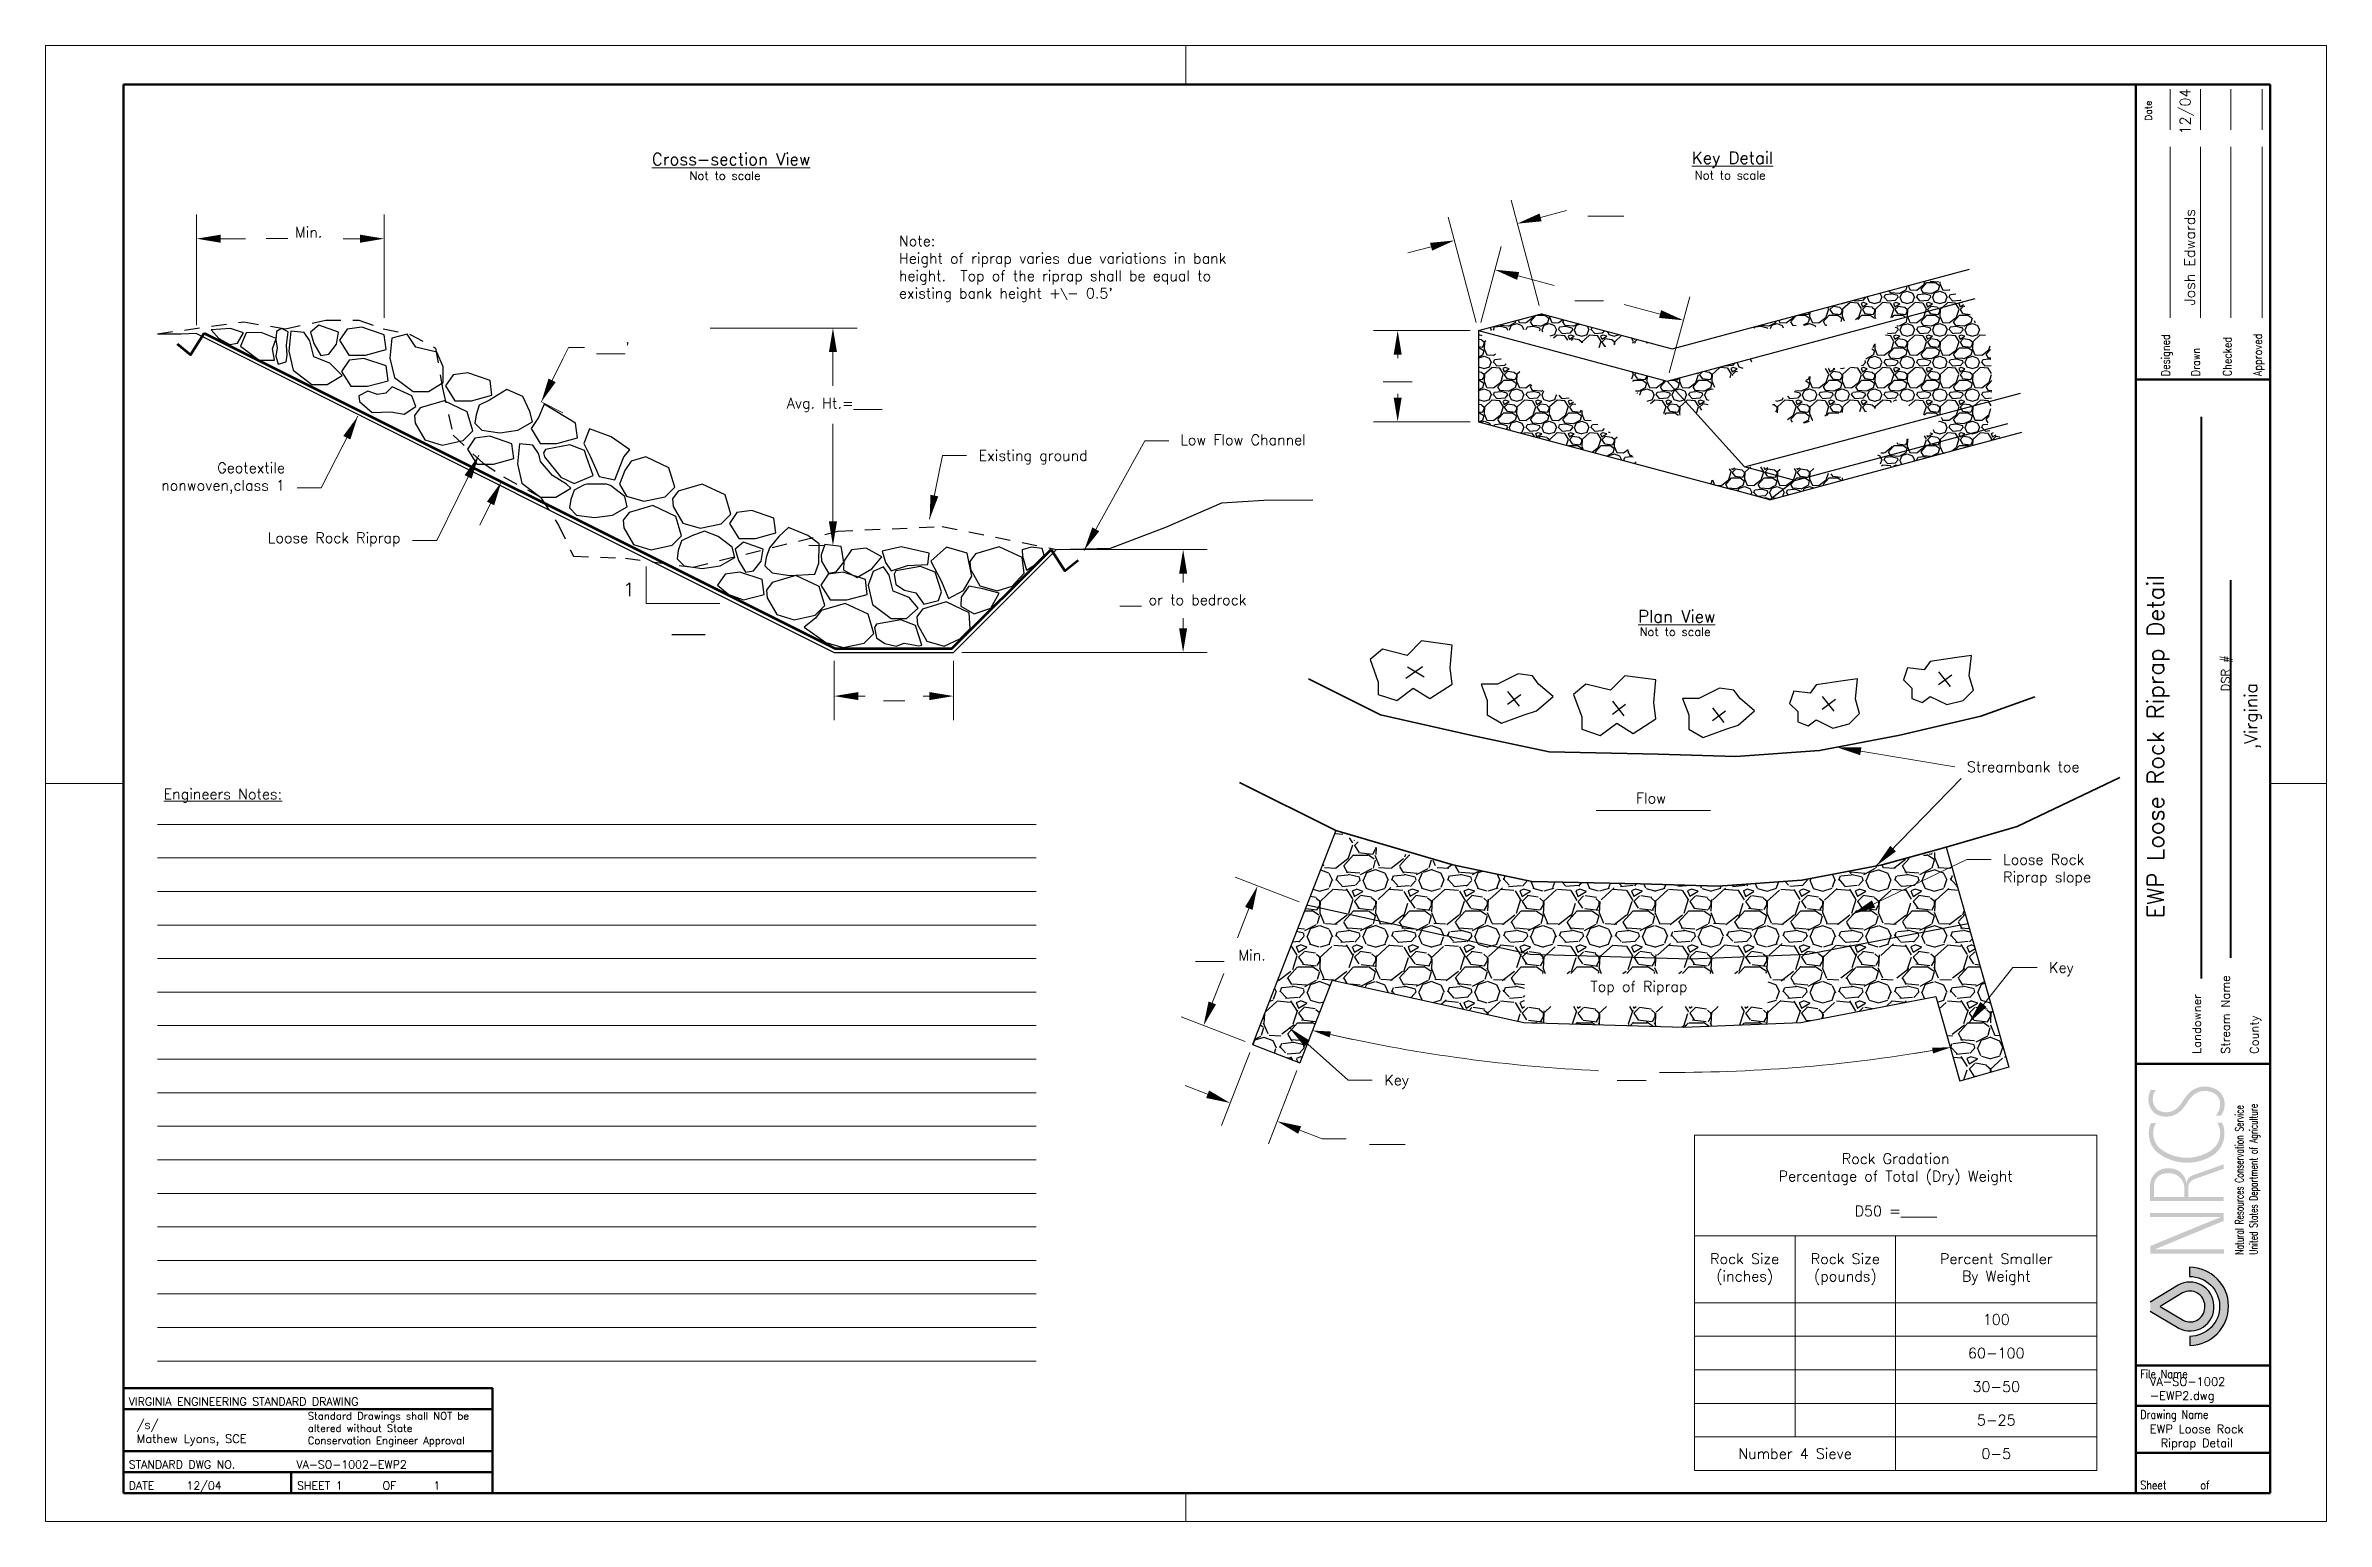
# Paper-space layout '11x17' of a CAD drawing. Header units: feet, sheet in inches. Extents: x -0.1 to 16.9, y -0.1 to 10.9.
# The model-space entities are those that its viewports show. They can reach past a viewport. Long polylines and large blocks are cut down to what shows.
import ezdxf

# ---------------------------------------------------------------- set-up
doc = ezdxf.new("R2010")
doc.units = ezdxf.units.FT
doc.header["$MEASUREMENT"] = 0
doc.linetypes.add('HIDDEN', pattern=[0.375, 0.25, -0.125])
for name, color, linetype in [('1.Text.Note', 7, 'Continuous'), ('Existing ground', 7, 'Continuous'), ('Riprap Hatch', 253, 'Continuous'), ('Veg.', 102, 'Continuous')]:
    doc.layers.add(name, color=color, linetype=linetype)
for name, color, linetype, lineweight in [('2.Tblk.Text.User', 7, 'Continuous', 18), ('4.Tblk.Brdr.Line', 7, 'Continuous', 50), ('4.Tblk.logo', 7, 'Continuous', 20), ('4.Tblk.Text', 7, 'Continuous', 18), ('Geotextile', 250, 'Continuous', 53), ('Ground', 252, 'Continuous', 30), ('Streambed', 163, 'Continuous', 35)]:
    doc.layers.add(name, color=color, linetype=linetype, lineweight=lineweight)
doc.layers.add('2.Vprt', color=4, linetype='Continuous', plot=False)
doc.layers.add('2.X510.11x17.trimline', color=6, linetype='Continuous', lineweight=0, plot=False)
doc.layers.get('2.Vprt').freeze()
doc.styles.add('001xB.NoteA', font='romans.shx', dxfattribs={"height": 0.063})
doc.styles.add('001xB.SUBTITLE', font='romans.shx', dxfattribs={"height": 0.094})
doc.styles.add('Notes_Dimensions', font='romans.shx', dxfattribs={"height": 0.078})
doc.styles.get("Standard").update_dxf_attribs({"font": 'romans.shx'})
doc.styles.add('Title Block Notes', font='romans.shx', dxfattribs={"height": 0.12})
doc.dimstyles.get("Standard").update_dxf_attribs({"dimtxt": 0.078, "dimasz": 0.18, "dimexe": 0.18, "dimexo": 0.0625, "dimgap": 0.09, "dimtad": 0, "dimtih": 1, "dimtoh": 1, "dimdec": 4, "dimzin": 0, "dimdsep": 46, "dimtxsty": 'Notes_Dimensions', "dimcen": 0.09, "dimclrd": 256, "dimclre": 256, "dimclrt": 256, "dimadec": 0, "dimazin": 0, "dimtfac": 1, "dimtdec": 4, "dimtofl": 0, "dimtmove": 0, "dimatfit": 3, "dimfxl": 0, "dimtolj": 1, "dimtzin": 0, "dimlwd": -1, "dimlwe": -1, "dimarcsym": 0})
pattern_1 = [(228.0128, (0.396, 0.55), (-4.399999027686989, -4.950000737883986), [0.0739948, -7.325498400000001]), (184.9697, (0.3465, 0.4950000000000001), (6.6000005783347, 0.5499952188538786), [0.1269774, -12.57075875]), (132.5104, (0.22, 0.484), (5.499994895090746, -6.050004770629159), [0.08953340000000001, -8.8638176]), (267.2737, (0.005500000000000001, 0.3465), (0.5499978097499547, 11.00000016223541), [0.1156309, -11.4474569]), (292.8337, (0, 0.231), (-2.750005447990427, 6.599998026477778), [0.11338525, -11.22515515]), (357.2737, (0.044, 0.1265), (-11.00000016223541, 0.5499978097499554), [0.1156309, -11.4474569]), (37.6942, (0.1595, 0.121), (-7.150004040089887, -5.499994722838291), [0.15291595, -15.13866695]), (72.2553, (0.2805, 0.2145), (3.850005919487975, 12.09999792718155), [0.1443684, -14.29247655]), (121.4296, (0.3245, 0.352), (-4.400004528797001, 7.149997270070912), [0.1160225, -11.48624015]), (175.2364, (0.264, 0.451), (6.050000520475772, -0.5499953429636933), [0.1324576, -6.490419650000001]), (222.3974, (0.132, 0.462), (-6.60000404309028, -6.049995645107765), [0.1712964, -16.95835625]), (138.8141, (0.55, 0.341), (-3.850001620743144, 3.299998522338516), [0.05846555, -5.788114200000001]), (171.4692, (0.5060000000000001, 0.3795), (7.149999056648321, -1.100004350521885), [0.11123035, -11.01183105]), (225, (0.396, 0.396), (-6.106226635438361e-17, -0.5500001701969238), [0.07778155, -0.7000356]), (203.1986, (0.3575, 0.462), (2.749999851866892, 1.10000072889567), [0.0418869, -4.14678825]), (291.8014, (0.319, 0.4455000000000001), (-0.5499999507753568, 1.650000150155924), [0.05923665, -2.9026041]), (30.9638, (0.341, 0.3905), (1.649998912258399, 1.100001365947403), [0.09621095, -3.11081265]), (161.5651, (0.4235, 0.4400000000000001), (1.100000239026129, -0.5499991217724893), [0.06957005000000002, -1.66968285]), (16.38950000000001, (0, 0.4455000000000001), (5.500001209126578, 1.649995990399884), [0.09746, -9.64856475]), (70.3462, (0.09350000000000001, 0.473), (-2.19999738605446, -6.050001174583423), [0.08176355, -8.0945744]), (293.1986, (0.4235, 0.55), (-1.10000072889567, 2.749999851866892), [0.08377325000000001, -4.104901900000001]), (343.6105, (0.4565, 0.473), (-5.500001209126577, 1.649995990399886), [0.09746, -9.64856475]), (339.444, (0, 0.1045), (-2.750001014498333, 1.099997798031871), [0.09398400000000001, -4.6052182]), (294.7751, (0.08800000000000001, 0.07150000000000001), (-2.749995704084844, 6.050001882011515), [0.07874790000000001, -7.79605365]), (66.80140000000002, (0.429, 0), (1.10000072889567, 2.749999851866892), [0.08377325000000001, -4.104901900000001]), (17.354, (0.462, 0.07700000000000001), (-7.150001110503259, -2.199996976242515), [0.09219705, -9.1274832]), (69.444, (0.1595, 0), (-1.099997798031873, -2.750001014498332), [0.04699200000000001, -4.6522102]), (101.3099, (0.396, 0), (-0.549998697688883, 2.200000413727024), [0.0280445, -2.77641595]), (165.9638, (0.3905, 0.0275), (1.650000300294357, -0.5499989315486852), [0.11338525, -2.1543225]), (186.009, (0.2805, 0.05500000000000001), (5.499999862998322, 0.5499996246150128), [0.1050775, -10.40265765]), (303.6901, (0.341, 0.341), (-0.550000733978955, 1.099999756774138), [0.0793221, -1.90373095]), (353.1572, (0.385, 0.275), (9.349999651013203, -1.100004398858619), [0.1384867, -13.71015965]), (60.94540000000001, (0.5225, 0.2585), (-2.200000014959604, -3.850000211513328), [0.0566258, -5.6059707]), (90, (0.55, 0.3080000000000001), (-0.5499999999999999, 0.55), [0.033, -0.517]), (120.2564, (0.2695, 0.07150000000000001), (2.199997187741482, -3.850001350720104), [0.0764082, -7.564436000000001]), (48.01280000000001, (0.231, 0.1375), (4.399999027686988, 4.950000737883987), [0.1479896, -7.251503599999999]), (0, (0.33, 0.2475), (0.55, 0.55), [0.143, -0.407]), (325.3048, (0.473, 0.2475), (-5.49999684244314, 3.850004735276952), [0.0869627, -8.6093007]), (254.0546, (0.5445, 0.198), (-0.5499999391130096, -2.200000069658683), [0.08008110000000002, -3.9239794]), (207.646, (0.5225, 0.121), (-10.44999769394878, -5.500004242243049), [0.13038575, -12.9082107]), (175.4261, (0.407, 0.06050000000000001), (-7.150000307071674, 0.5499971406385962), [0.13793945, -13.6559907])]
pattern_2 = [(228.0128, (1.8, 2.5), (-19.9999955803954, -22.50000335401812), [0.33634, -33.29772]), (184.9697, (1.575, 2.25), (30.00000262879409, 2.49997826751763), [0.57717, -57.1398125]), (132.5104, (1, 2.2), (24.99997679586703, -27.500021684678), [0.4069700000000001, -40.29008]), (267.2737, (0.025, 1.575), (2.499990044317976, 50.00000073743367), [0.525595, -52.033895]), (292.8337, (0, 1.05), (-12.50002476359285, 29.99999102944444), [0.5153875, -51.02343250000001]), (357.2737, (0.2, 0.5750000000000001), (-50.00000073743367, 2.499990044317979), [0.525595, -52.033895]), (37.6942, (0.725, 0.55), (-32.50001836404494, -24.99997601290132), [0.6950725, -68.8121225]), (72.2553, (1.275, 0.9750000000000001), (17.50002690676352, 54.99999057809796), [0.65622, -64.9658025]), (121.4296, (1.475, 1.6), (-20.00002058544091, 32.49998759123142), [0.527375, -52.2101825]), (175.2364, (1.2, 2.05), (27.50000236579896, -2.499978831653151), [0.6020800000000001, -29.5019075]), (222.3974, (0.6, 2.1), (-30.00001837768309, -27.4999802050353), [0.77862, -77.0834375]), (138.8141, (2.5, 1.55), (-17.50000736701429, 14.99999328335689), [0.2657525, -26.30961]), (171.4692, (2.3, 1.725), (32.49999571203782, -5.000019775099476), [0.5055925, -50.0537775]), (225, (1.8, 1.8), (-2.775557561562891e-16, -2.50000077362238), [0.3535525, -3.18198]), (203.1986, (1.625, 2.1), (12.49999932666769, 5.000003313162135), [0.190395, -18.8490375]), (291.8014, (1.45, 2.025), (-2.499999776251622, 7.500000682526925), [0.2692575, -13.193655]), (30.9638, (1.55, 1.775), (7.499995055719994, 5.000006208851832), [0.4373225, -14.1400575]), (161.5651, (1.925, 2), (5.000001086482405, -2.499996008056769), [0.3162275000000001, -7.5894675]), (16.38950000000001, (0, 2.025), (25.0000054960299, 7.499981774544926), [0.443, -43.8571125]), (70.3462, (0.425, 2.15), (-9.999988118429364, -27.50000533901556), [0.3716524999999999, -36.79352]), (293.1986, (1.925, 2.5), (-5.000003313162135, 12.49999932666769), [0.3807875, -18.658645]), (343.6105, (2.075, 2.15), (-25.00000549602989, 7.499981774544934), [0.443, -43.8571125]), (339.444, (0, 0.475), (-12.50000461135606, 4.999989991053961), [0.4272, -20.93281]), (294.7751, (0.4, 0.325), (-12.49998047311292, 27.50000855459779), [0.357945, -35.4366075]), (66.80140000000002, (1.95, 0), (5.000003313162137, 12.49999932666769), [0.3807875, -18.658645]), (17.354, (2.1, 0.35), (-32.50000504774208, -9.999986255647796), [0.4190775, -41.48855999999999]), (69.444, (0.725, 0), (-4.999989991053967, -12.50000461135605), [0.2136, -21.14641]), (101.3099, (1.8, 0), (-2.499994080404013, 10.00000188057738), [0.127475, -12.6200725]), (165.9638, (1.775, 0.125), (7.500001364974349, -2.499995143403114), [0.5153875, -9.792375]), (186.009, (1.275, 0.25), (24.9999993772651, 2.499998293704603), [0.477625, -47.2848075]), (303.6901, (1.55, 1.55), (-2.500003336267977, 4.999998894427901), [0.360555, -8.6533225]), (353.1572, (1.75, 1.25), (42.49999841369637, -5.000019994811903), [0.6294850000000001, -62.31890749999999]), (60.94540000000001, (2.375, 1.175), (-10.0000000679982, -17.50000096142422), [0.25739, -25.481685]), (90, (2.5, 1.4), (-2.5, 2.5), [0.15, -2.35]), (120.2564, (1.225, 0.325), (9.999987217006735, -17.50000613963683), [0.34731, -34.38380000000001]), (48.01280000000001, (1.05, 0.625), (19.9999955803954, 22.50000335401812), [0.67268, -32.96138]), (0, (1.5, 1.125), (2.5, 2.5), [0.65, -1.85]), (325.3048, (2.15, 1.125), (-24.99998564746882, 17.50002152398615), [0.395285, -39.133185]), (254.0546, (2.475, 0.8999999999999999), (-2.499999723240953, -10.00000031663038), [0.364005, -17.83627]), (207.646, (2.375, 0.55), (-47.49998951794898, -25.00001928292295), [0.5926625, -58.67368499999999]), (175.4261, (1.85, 0.275), (-32.50000139578034, 2.49998700290271), [0.6269975, -62.07268499999999])]

psp = doc.layouts.new('11x17')

# ---------------------------------------------------------------- texts
at = {"insert": (0.5530269194686559, 0.5329776743055312), "char_height": 0.063, "width": 1.06554934248057, "attachment_point": 4, "style": 'Notes_Dimensions'}
psp.add_mtext('/s/\\PMathew Lyons, SCE', dxfattribs=at)
at = {"layer": '1.Text.Note'}
for s, insert, char_height, width, attachment_point, rotation, style in [('Stream Name                                                 DSR #              ', (16.1756681848698, 3.359311983145055), 0.063, 4.751972205674819, 7, 89.99999999999993, '001xB.NoteA'), ('                                 ,Virginia', (16.38994790498743, 3.50485698150808), 0.094, 4.751972205674818, 7, 89.99999999999997, '001xB.SUBTITLE'), ('Landowner', (15.87738846475218, 3.359311983145055), 0.063, 4.745210148568081, 1, 90, '001xB.NoteA'), ('County', (16.38994790498743, 3.359311983145059), 0.063, 4.706780960931145, 7, 89.99999999999999, '001xB.NoteA')]:
    psp.add_mtext(s, dxfattribs=dict(at, insert=insert, char_height=char_height, width=width, attachment_point=attachment_point, rotation=rotation, style=style))
at = {"layer": '2.Tblk.Text.User', "rotation": 90}
for s, insert, char_height, width, attachment_point, style in [('12/04', (15.78346191240795, 10.21326735303396), 0.078, 0.5937256236997541, 1, 'Notes_Dimensions'), ('Josh Edwards', (15.81759510944426, 8.937411879832327), 0.078, 2.732919637840908, 1, 'Notes_Dimensions'), ('{\\H2.083x;EWP Loose Rock Riprap Detail}', (15.62268775998268, 5.648783897235938), 0.06, 2.993023784970356, 5, 'Title Block Notes')]:
    psp.add_mtext(s, dxfattribs=dict(at, insert=insert, char_height=char_height, width=width, attachment_point=attachment_point, style=style))
at = {"layer": '2.Tblk.Text.User', "style": 'Notes_Dimensions'}
for s, insert, char_height, width, attachment_point in [('{\\LCross-section View}', (4.984156266675291, 10.02823242945159), 0.09, 1.608360223830719, 5), ('{\\LKey Detail}', (12.44797112184188, 10.02418269018048), 0.09, 1.33663445282874, 5), ('Not to scale', (4.939191050122203, 9.905897726084856), 0.063, 0.6147586698156928, 5), ('Not to scale', (12.43106482356563, 9.909161825646581), 0.063, 0.6147586698156928, 5), ("Note:\\PHeight of riprap varies due variations in bank height.  Top of the riprap shall be equal to existing bank height +\\\\- 0.5'", (6.235261592609944, 9.458254761895176), 0.078, 2.905702639162072, 1), ('1', (4.222891015089357, 6.821491687523812), 0.1, 0.1678240868161041, 5), ('{\\H1.154x;\\LPlan View\\l}', (12.03299743654773, 6.62078469128161), 0.078, 1.764676338805678, 5), ('____', (4.666680645144537, 6.534383099426154), 0.09, 0.3286445731157031, 5), ('Not to scale', (12.02025013940843, 6.506294763999943), 0.063, 0.6147586698156928, 5), ('{\\LEngineers Notes:}', (1.196206813380029, 5.284205202679161), 0.078, 1.187221063416052, 5), ('Flow', (11.84096637016145, 5.266018800232782), 0.078, 0.558042079280824, 5), ('Top of Riprap', (11.7514026930174, 3.84849320397494), 0.078, 1.366609973822365, 5), ('____', (11.69682599469607, 3.204981628878368), 0.078, 0.8272564333441466, 5), ('Rock Gradation\\PPercentage of Total (Dry) Weight\\P\\PD50 =_____', (13.66445563812075, 2.379469662936576), 0.078, 3, 5), ('Rock Size (inches)', (12.53945563812075, 1.754469662936576), 0.078, 0.75, 5), ('Rock Size (pounds)', (13.28945563812075, 1.754469662936576), 0.078, 0.75, 5), ('Percent Smaller\\PBy Weight', (14.41445563812075, 1.754469662936576), 0.078, 1.5, 5), ('100', (14.41445563812075, 1.379469662936576), 0.078, 1.5, 5), ('60-100', (14.41445563812075, 1.129469662936576), 0.078, 1.5, 5), ('30-50', (14.41445563812075, 0.8794696629365761), 0.078, 1.5, 5), ('{\\H0.8013x;VA-SO-1002\\P-EWP2.dwg}', (15.55927786627904, 0.947911083134418), 0.078, 0.7908725868057047, 1), ('5-25', (14.41445563812075, 0.6294696629365752), 0.078, 1.5, 5), ('EWP Loose Rock Riprap Detail', (15.90854488830411, 0.5014938458261682), 0.0625, 1.032232941534399, 5), ('Number 4 Sieve', (12.91445563812075, 0.3794696629365752), 0.078, 1.5, 5), ('0-5', (14.41445563812075, 0.3794696629365752), 0.078, 1.5, 5)]:
    psp.add_mtext(s, dxfattribs=dict(at, insert=insert, char_height=char_height, width=width, attachment_point=attachment_point))
for s, insert, char_height, attachment_point in [('\\A1;', (4.551920089086973, 9.530505009974194), 0.09, 1), ("____'", (3.981124842926601, 8.663146901649622), 0.078, 1), ('\\A1;', (5.186305332615458, 8.463573744837879), 0.09, 9), ('Existing ground', (6.829641357840752, 7.859188692645548), 0.078, 1), ('Low Flow Channel', (8.331868783009789, 7.975972505190605), 0.078, 1), ('Geotextile\\Pnonwoven,class 1', (1.659199968925943, 7.534770381924059), 0.078, 9), ('Loose Rock Riprap', (2.520673607136913, 7.141391925084637), 0.078, 9), ('\\A1;', (14.43692083411044, 5.614543366121376), 0.078, 1), ('Streambank toe', (14.19595584928197, 5.537902251209468), 0.078, 1), ('Loose Rock \\PRiprap slope', (14.46576731727918, 4.847134742423208), 0.078, 1), ('\\A1;Key', (14.80841909086967, 4.042774479195245), 0.078, 1), ('\\A1;Key', (9.852763378291783, 3.203677828564857), 0.078, 1)]:
    psp.add_mtext(s, dxfattribs=dict(at, insert=insert, char_height=char_height, attachment_point=attachment_point))
at = {"layer": '4.Tblk.logo', "width": 0.68}
for s, p in [('Natural Resources Conservation Service', (16.25642728556854, 1.862591369410513)), ('United States Department of Agriculture', (16.36168114681823, 1.862591369410513))]:
    psp.add_text(s, height=0.06058, rotation=90, dxfattribs=at).set_placement(p)
at = {"layer": '4.Tblk.Text', "style": 'Notes_Dimensions', "width": 0.84}
for s, p in [('Designed', (15.70732110844378, 8.410840470133818)), ('Checked', (16.16746705876116, 8.410840470133818)), ('Approved', (16.39409631596331, 8.410840470133818)), ('Drawn', (15.93284410343889, 8.410840470133818))]:
    psp.add_text(s, height=0.0625, rotation=90, dxfattribs=at).set_placement(p)
for s, p in [('File Name', (15.48728364811662, 0.9427451892623786)), ('Drawing Name', (15.48728364811662, 0.640552152714033)), ('Sheet      of', (15.48728364811662, 0.1147612019309854))]:
    psp.add_text(s, height=0.0625, dxfattribs=at).set_placement(p)
at = {"layer": '4.Tblk.Text', "style": 'Title Block Notes'}
for s, p in [('VIRGINIA ENGINEERING STANDARD DRAWING', (0.4944528258292671, 0.7377280299916222)), ('STANDARD DWG NO.', (0.4944528258292671, 0.2689780299916222)), ('DATE     12/04', (0.4944528258292671, 0.1117745637660228)), ('VA-SO-1002-EWP2', (1.744452825829267, 0.2689780299916222)), ('SHEET 1      OF      1', (1.748943474392394, 0.1117745637660228))]:
    psp.add_text(s, height=0.06, dxfattribs=at).set_placement(p)
at = {"layer": '4.Tblk.Text', "insert": (15.52453924263229, 10.31409705798705), "char_height": 0.05, "width": 0.1976407009715115, "attachment_point": 1, "rotation": 91, "style": 'Notes_Dimensions'}
psp.add_mtext('Date', dxfattribs=at)
at = {"layer": '4.Tblk.Text', "insert": (1.828842571791825, 0.6884698529928315), "char_height": 0.055, "width": 1.376897344635347, "attachment_point": 1, "style": 'Title Block Notes'}
psp.add_mtext('Standard Drawings shall NOT be altered without State Conservation Engineer Approval', dxfattribs=at)

msp = doc.modelspace()

# ---------------------------------------------------------------- texts
at = {"char_height": 0.09, "attachment_point": 9, "style": 'Notes_Dimensions'}
for insert in [(425.4698794433158, 624.2669561380109), (425.5041128282751, 624.2557542422535), (425.5383838693463, 624.1416265571773), (425.5612312300605, 624.1302137970841), (425.5955022317376, 624.1530393383066), (425.6426614286576, 624.1503779966414), (432.73530024884, 623.6622903177226), (432.7696089483011, 623.6963177415009), (427.6289167049914, 623.5367498725533), (427.7774621538921, 623.5479517572913), (430.290633440308, 623.4226221874773), (430.4734498903473, 623.4338240742661)]:
    msp.add_mtext('\\A1;', dxfattribs=dict(at, insert=insert))

# ---------------------------------------------------------------- blocks, each defined once
blk = doc.blocks.new('*D10')
at = {"layer": '2.Tblk.Text.User'}
for p, q in [((5.752461575919112, 6.290076716546158), (5.752461575919112, 5.846517509927917)), ((6.64159679182093, 6.290076716546031), (6.64159679182093, 5.846517509927917)), ((5.932461575919111, 6.026517509927917), (5.983187471801496, 6.026517509927917)), ((6.461596791820931, 6.026517509927917), (6.415758900372924, 6.026517509927917))]:
    blk.add_line(p, q, dxfattribs=at)
for points in [[(5.932461575919111, 6.056517509927917), (5.932461575919111, 5.996517509927917), (5.752461575919112, 6.026517509927917)], [(6.461596791820931, 6.056517509927917), (6.461596791820931, 5.996517509927917), (6.64159679182093, 6.026517509927917)]]:
    blk.add_solid(points, dxfattribs=at)
at = {"layer": 'Defpoints', "color": 0}
for p in [(5.752461575919112, 6.352576716546158), (6.64159679182093, 6.352576716546031), (6.64159679182093, 6.026517509927917)]:
    blk.add_point(p, dxfattribs=at)
at = {"layer": '2.Tblk.Text.User', "insert": (6.19947318608721, 6.034868376529921), "char_height": 0.078, "attachment_point": 5, "style": 'Notes_Dimensions'}
blk.add_mtext('\\A1;___', dxfattribs=at)
blk = doc.blocks.new('*D11')
at = {"layer": '2.Tblk.Text.User'}
for p, q in [((0.9998602764145774, 8.79137736629852), (0.9998602764145774, 9.615708709050889)), ((2.398418966371981, 8.845316302406433), (2.398418966371981, 9.615708709050889)), ((1.179860276414577, 9.435708709050889), (1.363643413214778, 9.435708709050889)), ((2.218418966371981, 9.435708709050889), (2.093357698929063, 9.435708709050889))]:
    blk.add_line(p, q, dxfattribs=at)
for points in [[(1.179860276414577, 9.465708709050888), (1.179860276414577, 9.40570870905089), (0.9998602764145774, 9.435708709050889)], [(2.218418966371981, 9.465708709050888), (2.218418966371981, 9.40570870905089), (2.398418966371981, 9.435708709050889)]]:
    blk.add_solid(points, dxfattribs=at)
at = {"layer": 'Defpoints', "color": 0}
for p in [(0.9998602764145774, 9.435708709050889), (0.9998602764145774, 8.72887736629852), (2.398418966371981, 8.782816302406433)]:
    blk.add_point(p, dxfattribs=at)
at = {"layer": '2.Tblk.Text.User', "insert": (1.72850055607192, 9.48035709353162), "char_height": 0.078, "attachment_point": 5, "style": 'Notes_Dimensions'}
blk.add_mtext('\\A1;___ Min.', dxfattribs=at)
blk = doc.blocks.new('*D12')
at = {"layer": '2.Tblk.Text.User'}
for p, q in [((7.432282579447805, 7.120057100457714), (8.533650391939709, 7.120057100457714)), ((8.35365039193971, 6.940057100457715), (8.35365039193971, 6.872704074915743)), ((8.35365039193971, 6.532576716546031), (8.35365039193971, 6.607275503487171)), ((6.70409679182093, 6.352576716546031), (8.533650391939709, 6.352576716546031))]:
    blk.add_line(p, q, dxfattribs=at)
for points in [[(8.32365039193971, 6.940057100457715), (8.383650391939709, 6.940057100457715), (8.35365039193971, 7.120057100457714)], [(8.32365039193971, 6.532576716546031), (8.383650391939709, 6.532576716546031), (8.35365039193971, 6.352576716546031)]]:
    blk.add_solid(points, dxfattribs=at)
at = {"layer": 'Defpoints', "color": 0}
for p in [(7.369782579447805, 7.120057100457714), (6.64159679182093, 6.352576716546031), (8.35365039193971, 6.352576716546031)]:
    blk.add_point(p, dxfattribs=at)
at = {"layer": '2.Tblk.Text.User', "insert": (8.35365039193971, 6.739989789201458), "char_height": 0.078, "attachment_point": 5, "style": 'Notes_Dimensions'}
blk.add_mtext('\\A1;___ or to bedrock', dxfattribs=at)
blk = doc.blocks.new('*D13')
at = {"layer": '2.Tblk.Text.User'}
for p, q in [((4.82873428302701, 8.770101004920665), (5.923458247600114, 8.770101004920665)), ((5.743458247600114, 8.590101004920665), (5.743458247600114, 8.338958216906468)), ((5.743458247600114, 7.328948127702755), (5.743458247600114, 8.054958216906469)), ((5.680958247600114, 7.148948127702756), (5.563458247600114, 7.148948127702756))]:
    blk.add_line(p, q, dxfattribs=at)
for points in [[(5.713458247600114, 8.590101004920665), (5.773458247600114, 8.590101004920665), (5.743458247600114, 8.770101004920665)], [(5.713458247600114, 7.328948127702755), (5.773458247600114, 7.328948127702755), (5.743458247600114, 7.148948127702756)]]:
    blk.add_solid(points, dxfattribs=at)
at = {"layer": 'Defpoints', "color": 0}
for p in [(4.76623428302701, 8.770101004920665), (5.743458247600114, 8.770101004920665), (5.743458247600114, 7.148948127702756)]:
    blk.add_point(p, dxfattribs=at)
at = {"layer": '2.Tblk.Text.User', "insert": (5.755277852000339, 8.19695821690647), "char_height": 0.078, "attachment_point": 5, "style": 'Notes_Dimensions'}
blk.add_mtext('\\A1;Avg. Ht.=____', dxfattribs=at)
blk = doc.blocks.new('*D14')
at = {"layer": '2.Tblk.Text.User'}
for p, q in [((9.217428847736997, 4.492014886864176), (8.740330731497773, 4.676511972794766)), ((8.843293024153468, 4.443705687890164), (8.75841159482927, 4.224207532512777)), ((8.570887131956102, 3.739280805706812), (8.655768561280302, 3.958778961084205)), ((8.815178963290723, 3.451821427120526), (8.3380808470515, 3.636318513051117))]:
    blk.add_line(p, q, dxfattribs=at)
for points in [[(8.815312309356777, 4.454526020577573), (8.871273738950158, 4.432885355202755), (8.908215020277922, 4.611589976670313)], [(8.542906417159411, 3.750101138394221), (8.598867846752793, 3.728460473019402), (8.505965135831648, 3.571396516926664)]]:
    blk.add_solid(points, dxfattribs=at)
at = {"layer": 'Defpoints', "color": 0}
for p in [(9.275722003563438, 4.469472527098739), (8.505965135831648, 3.571396516926664), (8.873472119117164, 3.429279067355091)]:
    blk.add_point(p, dxfattribs=at)
at = {"layer": '2.Tblk.Text.User', "insert": (8.70709007805478, 4.091493246798489), "char_height": 0.078, "attachment_point": 5, "style": 'Notes_Dimensions'}
blk.add_mtext('\\A1;____  Min.', dxfattribs=at)
blk = doc.blocks.new('*D15')
at = {"layer": '2.Tblk.Text.User'}
for p, q in [((10.49269822352246, 8.7513459179845), (9.772772669402604, 8.7513459179845)), ((9.952772669402604, 8.5713459179845), (9.952772669402604, 8.544376053514652)), ((9.952772669402604, 8.251977617616237), (9.952772669402604, 8.27894748208608)), ((10.49269822352246, 8.071977617616238), (9.772772669402604, 8.071977617616238))]:
    blk.add_line(p, q, dxfattribs=at)
for points in [[(9.922772669402605, 8.5713459179845), (9.982772669402603, 8.5713459179845), (9.952772669402604, 8.7513459179845)], [(9.922772669402605, 8.251977617616237), (9.982772669402603, 8.251977617616237), (9.952772669402604, 8.071977617616238)]]:
    blk.add_solid(points, dxfattribs=at)
at = {"layer": 'Defpoints', "color": 0}
for p in [(10.55519822352246, 8.7513459179845), (9.952772669402604, 8.071977617616238), (10.55519822352246, 8.071977617616238)]:
    blk.add_point(p, dxfattribs=at)
at = {"layer": '2.Tblk.Text.User', "insert": (9.952772669402602, 8.411661767800368), "char_height": 0.078, "attachment_point": 5, "style": 'Notes_Dimensions'}
blk.add_mtext('\\A1;____', dxfattribs=at)
blk = doc.blocks.new('*D16')
at = {"layer": '2.Tblk.Text.User'}
for p, q in [((11.00775016669483, 8.937311606966302), (10.79751639316637, 9.721914731241469)), ((10.53902203320355, 8.811716282127568), (10.32878825967509, 9.596319406402735)), ((11.01797047001686, 9.59463551062789), (11.21046921722235, 9.646215394485603)), ((10.20150903906151, 9.37586532955225), (10.02764239032948, 9.329277901433796))]:
    blk.add_line(p, q, dxfattribs=at)
for points in [[(11.01020589866378, 9.623613285416562), (11.02573504136993, 9.565657735839217), (10.84410382128482, 9.548048082509437)], [(10.19374446770843, 9.404843104340921), (10.20927361041458, 9.346887554763576), (10.37537568779354, 9.422452757670703)]]:
    blk.add_solid(points, dxfattribs=at)
at = {"layer": 'Defpoints', "color": 0}
for p in [(10.84410382128482, 9.548048082509437), (11.02392635701374, 8.876941242823236), (10.55519822352246, 8.7513459179845)]:
    blk.add_point(p, dxfattribs=at)
at = {"layer": '2.Tblk.Text.User', "insert": (11.50389778865092, 9.646215394485603), "char_height": 0.078, "attachment_point": 5, "style": 'Notes_Dimensions'}
blk.add_mtext('\\A1;_____', dxfattribs=at)
blk = doc.blocks.new('*D17')
at = {"layer": '2.Tblk.Text.User'}
for p, q in [((10.57137441384137, 8.811716282127566), (10.72319253441404, 9.378309221614414)), ((10.85047175502762, 9.157855144763928), (11.11884016367537, 9.08594604639274)), ((11.9089228580374, 8.87424402648463), (11.64055444938965, 8.946153124855819)), ((11.97755881431521, 8.434930307611362), (12.12937693488789, 9.00152324709821))]:
    blk.add_line(p, q, dxfattribs=at)
for points in [[(10.85823632638069, 9.1868329195526), (10.84270718367454, 9.128877369975257), (10.67660510629559, 9.204442572882382)], [(11.91668742939048, 8.903221801273302), (11.90115828668433, 8.845266251695959), (12.08278950676944, 8.827656598366177)]]:
    blk.add_solid(points, dxfattribs=at)
at = {"layer": 'Defpoints', "color": 0}
for p in [(10.67660510629559, 9.204442572882382), (10.55519822352246, 8.7513459179845), (11.96138262399631, 8.374559943468295)]:
    blk.add_point(p, dxfattribs=at)
at = {"layer": '2.Tblk.Text.User', "insert": (11.37969730653251, 9.01604958562428), "char_height": 0.078, "attachment_point": 5, "style": 'Notes_Dimensions'}
blk.add_mtext('\\A1;____', dxfattribs=at)
blk = doc.blocks.new('*D18')
at = {"layer": '2.Tblk.Text.User'}
for p, q in [((8.850803854728609, 3.371034756134058), (8.638649407430226, 2.825920695190114)), ((9.201420581183983, 3.234577263759159), (8.989266133885602, 2.689463202815216)), ((8.53619039255257, 3.058948912945604), (8.368446776235995, 3.124233514384521)), ((9.222294351641091, 2.791922217692873), (9.390037967957664, 2.726637616253957)), ((9.390037967957664, 2.726637616253957), (9.570037967957665, 2.726637616253957))]:
    blk.add_line(p, q, dxfattribs=at)
for points in [[(8.547071159459055, 3.0869061823317), (8.525309625646083, 3.030991643559508), (8.703934008869142, 2.993664311506688)], [(9.233175118547578, 2.819879487078969), (9.211413584734606, 2.763964948306777), (9.054550735324518, 2.85720681913179)]]:
    blk.add_solid(points, dxfattribs=at)
at = {"layer": 'Defpoints', "color": 0}
for p in [(8.873472119117121, 3.429279067355091), (9.224088845572496, 3.292821574980192), (9.054550735324518, 2.85720681913179)]:
    blk.add_point(p, dxfattribs=at)
at = {"layer": '2.Tblk.Text.User', "insert": (9.875466539386236, 2.726637616253957), "char_height": 0.078, "attachment_point": 5, "style": 'Notes_Dimensions'}
blk.add_mtext('\\A1;_____', dxfattribs=at)
blk = doc.blocks.new('*D19')
at = {"layer": '2.Tblk.Text.User'}
for p, q in [((3.650091345344286, 8.379517595945819), (3.730589792534278, 8.540514490325803)), ((3.578089205875853, 8.214272547705054), (3.730589792534279, 8.13802225437584)), ((3.280711389820591, 7.619516915594526), (3.433211976479016, 7.543266622265314)), ((3.19171663490904, 7.462768175075322), (3.111218187719047, 7.301771280695336))]:
    blk.add_line(p, q, dxfattribs=at)
for points in [[(3.623258529614289, 8.392934003810817), (3.676924161074284, 8.366101188080819), (3.569592898154294, 8.218520701565835)], [(3.164883819179042, 7.476184582940321), (3.218549450639037, 7.449351767210323), (3.272215082099032, 7.623765069455306)]]:
    blk.add_solid(points, dxfattribs=at)
at = {"layer": 'Defpoints', "color": 0}
for p in [(3.522187506438359, 8.242223397423802), (3.224809690383096, 7.647467765313274), (3.272215082099032, 7.623765069455306)]:
    blk.add_point(p, dxfattribs=at)
at = {"layer": '2.Tblk.Text.User', "insert": (3.43206708402395, 7.960010797767346), "char_height": 0.078, "attachment_point": 5, "style": 'Notes_Dimensions'}
blk.add_mtext('\\A1;      ', dxfattribs=at)

# ---------------------------------------------------------------- dimensions: what is measured, and where the dimension line sits
at = {"layer": '2.Tblk.Text.User'}
for base, p1, p2, angle, text, override, picture, middle, dimtype in [((10.84410382128482, 9.548048082509437), (10.55519822352246, 8.7513459179845), (11.02392635701374, 8.876941242823234), 14.999999999999785, '_____', {"dimgap": 0.078}, '*D16', (11.50389778865092, 9.646215394485603), 161), ((5.743458247600114, 8.770101004920665), (5.743458247600114, 7.148948127702756), (4.76623428302701, 8.770101004920665), 90, 'Avg. Ht.=____', {"dimtofl": 1, "dimtmove": 2}, '*D13', (5.755277852000339, 8.19695821690647), 160), ((3.272215082099032, 7.623765069455306), (3.522187506438359, 8.2422233974238), (3.224809690383095, 7.647467765313272), 243.43494882292202, '      ', {"dimtmove": 2}, '*D19', (3.43206708402395, 7.960010797767346), 161), ((8.35365039193971, 6.352576716546031), (7.369782579447805, 7.120057100457714), (6.64159679182093, 6.352576716546031), 90, '___ or to bedrock', {"dimtmove": 2}, '*D12', (8.35365039193971, 6.739989789201458), 160), ((8.505965135831648, 3.571396516926664), (9.275722003563438, 4.469472527098739), (8.873472119117164, 3.429279067355091), 248.85817481639526, '____  Min.', {"dimtmove": 2}, '*D14', (8.70709007805478, 4.091493246798489), 161)]:
    dim = psp.add_linear_dim(base=base, p1=p1, p2=p2, angle=angle, text=text, dimstyle='Standard', override=override, dxfattribs=at)
    dim.commit()
    dim.dimension.update_dxf_attribs({"geometry": picture, "text_midpoint": middle, "dimtype": dimtype})
at = {"layer": '2.Tblk.Text.User', "color": 1}
for base, p1, p2, text, override, picture, middle in [((0.9998602764145774, 9.435708709050889), (2.398418966371981, 8.782816302406433), (0.9998602764145774, 8.72887736629852), '___ Min.', {"dimtad": 3, "dimtmove": 2}, '*D11', (1.72850055607192, 9.48035709353162)), ((6.64159679182093, 6.026517509927917), (5.752461575919112, 6.352576716546158), (6.64159679182093, 6.352576716546031), '___', {"dimtmove": 2}, '*D10', (6.19947318608721, 6.034868376529921))]:
    dim = psp.add_linear_dim(base=base, p1=p1, p2=p2, text=text, dimstyle='Standard', override=override, dxfattribs=at)
    dim.commit()
    dim.dimension.update_dxf_attribs({"geometry": picture, "text_midpoint": middle, "dimtype": 160})
at = {"layer": '2.Tblk.Text.User'}
for p1, p2, distance, text, picture, middle in [((11.96138262399631, 8.374559943468295), (10.55519822352246, 8.7513459179845), -0.4690801742392648, '____', '*D17', (11.37969730653251, 9.01604958562428)), ((8.873472119117121, 3.429279067355091), (9.224088845572496, 3.292821574980192), -0.46744345790621344, '_____', '*D18', (9.875466539386236, 2.726637616253957))]:
    dim = psp.add_aligned_dim(p1=p1, p2=p2, distance=distance, text=text, dimstyle='Standard', dxfattribs=at)
    dim.commit()
    dim.dimension.update_dxf_attribs({"geometry": picture, "text_midpoint": middle})
dim = psp.add_linear_dim(base=(9.952772669402604, 8.071977617616238), p1=(10.55519822352246, 8.7513459179845), p2=(10.55519822352246, 8.071977617616238), angle=270, text='____', dimstyle='Standard', dxfattribs=at)
dim.commit()
dim.dimension.update_dxf_attribs({"geometry": '*D15', "text_midpoint": (9.952772669402602, 8.411661767800368), "dimtype": 161})

# ---------------------------------------------------------------- hatches: boundary and pattern name
at = {"layer": 'Riprap Hatch'}
h = msp.add_hatch(dxfattribs=at)
h.set_pattern_fill('GRAVEL', color=256, scale=0.55, style=0)
h.set_pattern_definition(pattern_1)
h.paths.add_polyline_path([(428.324540167957, 622.425813504698), (429.8971013686674, 622.3809260896368), (431.0503125410258, 622.425813504698), (432.1372838550749, 622.6339039855674), (431.9359849170496, 623.3401169971747), (431.7871317463106, 623.3051267783516), (430.9984939360651, 623.1522556422568), (430.1745443626926, 623.0934590514512), (429.4094505390811, 623.1169776877738), (428.3383158125876, 623.1404963240957), (427.5614514012742, 623.3051267783512), (426.8760886242348, 623.4603242973994), (426.6194239021539, 622.8008446082582)])
h.paths.add_polyline_path([(426.876088624235, 623.4603242973996), (426.6786488893558, 623.5050336951689), (426.4093165043836, 623.6395695767221), (426.1251970522762, 622.9095471317377), (426.6194239021539, 622.8008446082581)])
h.paths.add_polyline_path([(432.137283855075, 622.6339039855675), (432.6302963596889, 622.7282866135483), (432.4232518878957, 623.4546565656003), (431.9359849170496, 623.3401169971746)])
h = msp.add_hatch(dxfattribs=at)
h.set_pattern_fill('GRAVEL', color=256, scale=0.55, style=0)
h.set_pattern_definition(pattern_1)
h.paths.add_polyline_path([(428.261777264948, 621.7533149884683), (429.4660130816612, 621.7189411066046), (429.4660130816613, 621.9093036731313), (428.2684394160242, 621.9093036731311), (428.2684394160242, 622.2345423637069), (429.4660130816613, 622.2345423637069), (429.4660130816613, 622.3932311362437), (428.3245401679564, 622.425813504698), (426.1251970522762, 622.9095471317377), (425.5910610316855, 621.5371269020995), (426.0570155214536, 621.3557807869913), (426.3733812481428, 622.1686574823174)])
h = msp.add_hatch(dxfattribs=at)
h.set_pattern_fill('GRAVEL', color=256, scale=0.55, style=0)
h.set_pattern_definition(pattern_1)
h.paths.add_polyline_path([(431.0503125410261, 622.425813504698), (429.8971013686669, 622.3809260896367), (429.4660130816613, 622.3932311362436), (429.4660130816613, 622.2345423637069), (430.6635867472983, 622.2345423637069), (430.6635867472983, 621.9093036731313), (429.4660130816613, 621.9093036731313), (429.4660130816612, 621.7189411066046), (429.8343384656566, 621.7084275734068), (430.9875496380174, 621.7533149884683), (432.3158062989419, 622.0075972898663), (432.5527583679861, 621.1763031164955), (433.033605897026, 621.3133638833702), (432.6302851826551, 622.7283258257113)])
h = msp.add_hatch(dxfattribs=at)
h.set_pattern_fill('GRAVEL', color=256, scale=2.5, style=0)
h.set_pattern_definition(pattern_2)
h.paths.add_polyline_path([(479.2157962062116, 612.1471688150164), (478.9034857975261, 612.6253938875545), (477.4836902308469, 613.7447580580206), (476.4102355953842, 613.7753868168884), (462.9828897661093, 610.177540345441), (463.9582799435739, 610.0881663372335), (465.3780755102526, 610.162790016046), (466.8725934594215, 610.3866640485764), (467.9934848504389, 610.237415192905), (468.7407467541644, 610.3120388717174), (470.3847182557344, 610.7597854387319), (475.1200399405352, 611.0497142312338)])
h = msp.add_hatch(dxfattribs=at)
h.set_pattern_fill('GRAVEL', color=256, scale=2.5, style=0)
h.set_pattern_definition(pattern_2)
h.paths.add_polyline_path([(481.369444514451, 609.1180495243926), (480.0243742594031, 610.9090342944022), (479.2157962062116, 612.1471688150166), (475.1200399405375, 611.0497142312344), (472.4770474853667, 608.8941769899088), (471.5056096467511, 607.2524410755698), (470.6088971197661, 607.1031922198982), (468.5165678901325, 607.0285685410859), (467.3956764991154, 606.3569494395879), (466.7231428361616, 605.5360814824184), (465.9011556208058, 604.9390875577789), (464.9297177821904, 604.640589846436), (464.4813615186977, 604.0062833333675), (466.1253344848377, 602.9242302532846), (467.1714976350844, 602.8496065744722), (468.4418425785025, 603.3719768202989), (470.4594435673644, 603.7450982104542), (471.8792391340431, 603.7450982104542), (474.3451978509679, 604.6405898464361), (476.6449381332691, 603.2695273351884), (481.4689173375221, 604.5621086672724), (481.5188951377117, 605.7599555149483), (481.4441698260808, 607.3270662524307)])
h.paths.add_polyline_path([(476.4375270806008, 608.371806744082), (476.8858818795233, 609.8642938027496), (478.1562238938009, 610.461287727389), (479.1276617324169, 608.8941769899093), (479.4265659080788, 606.5808219740716), (478.0814985821706, 605.3868326267467), (476.4375270806008, 605.0137112365915), (475.6155398652458, 605.536081482418), (472.5517727969971, 605.9838280494326), (474.0462936753061, 606.1330769051037), (474.5693767149997, 607.1031922198985)], flags=16)
h = msp.add_hatch(dxfattribs=at)
h.set_pattern_fill('GRAVEL', color=256, scale=2.5, style=0)
h.set_pattern_definition(pattern_2)
h.paths.add_polyline_path([(446.9139028247945, 611.2564739225447), (442.0842736933492, 609.9623786970321), (445.197991186745, 610.0062471728985), (446.1694290253611, 610.0808708517112), (447.2903204163778, 609.7823731403685), (447.8881287677016, 609.3346280714005), (448.6353877422852, 609.2600028945419), (449.8310044449331, 609.1107540388701), (450.9518958359503, 608.5883837930436), (452.9694968248126, 608.9615066812452), (455.2989222300627, 609.0097147443837)])
h = msp.add_hatch(dxfattribs=at)
h.set_pattern_fill('GRAVEL', color=256, scale=2.5, style=0)
h.set_pattern_definition(pattern_2)
h.paths.add_polyline_path([(478.0814985821708, 605.3868326267468), (479.4265659080788, 606.5808219740718), (479.1276617324171, 608.8941769899089), (478.1562238938009, 610.461287727389), (476.8858818795234, 609.8642938027497), (476.4375270806007, 608.3718067440819), (474.5693767149995, 607.1031922198983), (474.0462936753061, 606.1330769051037), (472.551772796997, 605.9838280494324), (475.6155398652462, 605.536081482418), (476.4375270806008, 605.0137112365915)])
h = msp.add_hatch(dxfattribs=at)
h.set_pattern_fill('GRAVEL', color=256, scale=2.5, style=0)
h.set_pattern_definition(pattern_2)
h.paths.add_polyline_path([(454.321199199578, 599.6835043897979), (453.0785592116405, 601.5545654205257), (450.7527799990943, 603.0809375304439), (449.0891364973949, 604.7573136038686), (447.1408668639766, 605.304913462412), (445.7957995380689, 605.97653256391), (445.6463459856676, 606.5735279865956), (444.3760039713899, 607.2451470880936), (443.2551155095136, 608.289887579747), (442.084273693349, 609.9623786970321), (442.084273693349, 602.962378697032)])
h = msp.add_hatch(dxfattribs=at)
h.set_pattern_fill('GRAVEL', color=256, scale=2.5, style=0)
h.set_pattern_definition(pattern_2)
h.paths.add_polyline_path([(456.5731610876849, 606.0800930204946), (458.8144108654478, 603.5962590760985), (459.6997837023492, 604.1262611131936), (459.8354849385692, 605.0071198328338), (460.3104392653386, 605.7524622873135), (461.192497300768, 606.1590125808433), (461.6674545566786, 606.5655628743729), (463.6516491738005, 607.9767681868024)])
h = msp.add_hatch(dxfattribs=at)
h.set_pattern_fill('GRAVEL', color=256, scale=2.5, style=0)
h.set_pattern_definition(pattern_2)
h.paths.add_polyline_path([(456.5731610876854, 606.0800930204942), (453.6963670787528, 606.8509276519785), (454.1651135274596, 605.2302897835993), (455.2860049184767, 604.3347981476173), (456.6310722443849, 603.3646813347764), (458.8144108654478, 603.5962590760986)])
h = msp.add_hatch(dxfattribs=at)
h.set_pattern_fill('GRAVEL', color=256, scale=2.5, style=0)
h.set_pattern_definition(pattern_2)
h.paths.add_polyline_path([(481.4441698260812, 603.9689707449385), (481.468917337522, 604.5621086672724), (477.7885048642447, 603.5759451172441), (477.184786055185, 602.5511088631289), (476.6617030154917, 601.9541134404437), (476.0638946641692, 601.8048660828184), (474.8682808906617, 601.5809920502885), (474.195744298567, 601.3571195158045), (473.6726641880137, 600.983998125649), (472.6977807247559, 600.4003513212057), (472.7875906274433, 600.1654018252557), (481.1272014629943, 602.3999938138315)])
h.paths.add_polyline_path([(482.1957663140104, 601.7215910831314), (481.1272014629943, 602.3999938138314), (472.7875906274432, 600.1654018252557), (473.1220967033973, 599.2903086385809)])
h = msp.add_hatch(dxfattribs=at)
h.set_pattern_fill('GRAVEL', color=256, scale=2.5, style=0)
h.set_pattern_definition(pattern_2)
h.paths.add_polyline_path([(462.523509559341, 599.4857019528303), (461.6162883247176, 599.4045270080773), (461.1413427853705, 599.3096677197295), (460.9513674987724, 599.0250898546853), (460.7138932645284, 598.9776602105115), (460.1439615464521, 598.5507919148989), (459.6257320804734, 598.262159088138), (461.5575837330518, 597.7445209979328), (464.4553612119192, 596.9680638626253), (466.3872128644975, 598.4504257724202)])
h.paths.add_polyline_path([(466.3872128644977, 598.4504257724203), (468.7502549346521, 599.083600986799), (467.4570883226453, 599.496765375441), (465.4158350646516, 599.2622380755555), (464.4013666596297, 599.4253085367734), (463.5893444101848, 599.5238947724599), (462.5235095593405, 599.4857019528303)])
h.paths.add_polyline_path([(469.2849903433645, 598.2621590881379), (470.3350393961786, 598.5435188838525), (469.0132706094726, 598.9995679554177), (468.7502549346547, 599.0836009867996), (466.3872128644979, 598.4504257724204), (464.4553612119191, 596.9680638626252)])

# ---------------------------------------------------------------- linework, layer by layer
at = {"layer": '2.Tblk.Text.User'}
for centre, radius, start, end in [((429.7007028059363, 636.438077650932), 15.17604241776384, 257.3521983147526, 267.335908821266), ((429.7253104362994, 636.5279232221279), 15.26659391353203, 269.5121158194506, 279.6454910449159)]:
    msp.add_arc(centre, radius, start, end, dxfattribs=at)
at = {"layer": 'Existing ground', "linetype": 'HIDDEN', "ltscale": 0.5}
msp.add_lwpolyline([(428.6949808140006, 635.2742446490621), (429.2913234797294, 635.356262158389), (429.572067701122, 635.3095362131246), (429.8411115991486, 635.3679436447053), (430.0633663064525, 635.3679436447053), (430.2271345253527, 635.3095362131246), (430.4026000419332, 635.2744902067545), (430.5780625328295, 635.1810367688038), (430.624854749237, 634.9123579412678), (430.6950385353218, 634.5969516210455), (430.8938986472642, 634.410044745144), (431.0342692451179, 634.3165913071934), (431.2822330651323, 634.180789305911), (431.4034405731622, 633.9926414223961), (431.5022894258777, 633.7844407595279), (431.85084233621, 633.7711933081084), (432.3048682780773, 633.7111790749188), (433.2758632337041, 633.9521134205303), (433.9760789451261, 633.9846527221258), (434.7415598278447, 633.8304808058485)], dxfattribs=at)
at = {"layer": 'Geotextile'}
for points in [[(429.026974846339, 635.27991266993), (428.9348250339926, 635.1362636697085), (428.8466155301594, 635.2070504747861)], [(429.026974846339, 635.27991266993), (433.2569205430217, 633.1649398215884), (434.0406635045251, 633.1649398215883), (434.7062044887853, 633.8304808058485)], [(434.7062044887853, 633.8304808058485), (434.7983543011317, 633.686831805627), (434.886563804965, 633.7576186107046)]]:
    msp.add_lwpolyline(points, dxfattribs=at)
at = {"layer": 'Ground'}
for p, q in [((428.9748626734043, 635.2780179066787), (433.2510188435845, 633.1399398215885)), ((434.7415598278447, 633.8304808058485), (434.0510188435845, 633.1399398215883)), ((433.2510188435846, 633.1399398215884), (434.0510188435845, 633.1399398215883)), ((426.4101341344669, 623.6416704125082), (425.5910610316856, 621.5371269020997)), ((432.4168324460895, 623.4771777640493), (433.0336058970259, 621.3133638833702)), ((426.3733812481428, 622.1686574823173), (426.0570155214537, 621.3557807869914)), ((432.315806298942, 622.0075972898663), (432.5527583679861, 621.1763031164955)), ((425.5910610316856, 621.5371269020997), (426.0570155214538, 621.3557807869914)), ((433.0336058970258, 621.3133638833701), (432.5527583679861, 621.1763031164955)), ((456.9617137593233, 608.5641710969371), (479.7803787491579, 614.6784139533194)), ((456.5731610876851, 606.0800930204945), (480.2165831082406, 612.4153288572107)), ((442.084273693349, 609.9623786970321), (446.9139028247944, 611.2564739225447)), ((446.9139028247944, 611.2564739225447), (456.9617137593233, 608.5641710969371)), ((442.084273693349, 609.9623786970321), (456.5731610876852, 606.0800930204944)), ((442.084273693349, 609.9623786970321), (442.0842736933491, 602.9623786970319)), ((456.5731610876852, 606.0800930204944), (462.5235095593407, 599.4857019528303)), ((467.353138690786, 600.7797971783428), (483.7150575477851, 605.1639601226993)), ((442.0842736933491, 602.9623786970319), (461.5575837330518, 597.7445209979328)), ((466.3872128644977, 598.4504257724203), (482.7491317214968, 602.8345887167768)), ((469.2849903433645, 598.2621590881379), (486.0134727678484, 602.7445424443764)), ((462.5235095593407, 599.4857019528303), (467.353138690786, 600.7797971783428)), ((466.3872128644977, 598.4504257724203), (462.5235095593407, 599.4857019528303)), ((466.3872128644977, 598.4504257724203), (464.4553612119192, 596.9680638626253)), ((464.4553612119192, 596.9680638626253), (469.2849903433645, 598.2621590881379)), ((464.4553612119192, 596.9680638626253), (461.5575837330518, 597.7445209979328))]:
    msp.add_line(p, q, dxfattribs=at)
for points in [[(436.1316266300306, 634.1599117665285), (436.9254061714306, 634.1651583911358), (438.0624811664315, 634.2525421745695), (438.5123130442741, 634.3149591687467), (438.7747150025612, 634.5146935248705), (438.8871729621733, 634.751878085915), (438.9746402816024, 635.0764464303933), (439.099593561306, 635.3261143650299), (439.4369674795365, 635.5258487421897)], [(428.9748626734043, 635.2780179066787), (428.8710857750007, 635.2742446490621), (428.5188758530004, 635.2742446490621), (428.0402316272985, 635.3013118551976), (427.7232261267656, 635.3108283102333), (427.3283982463728, 635.325855322237), (426.8038425128444, 635.3709394530915)], [(434.7415598278447, 633.8304808058485), (434.7415598278447, 633.8304808058485), (434.7415598278447, 633.8304808058485), (434.7415598278447, 633.8304808058485), (434.7415598278447, 633.8304808058485), (435.1032323289506, 633.8387180891962), (435.4760320037414, 633.9783728964596), (435.8499070591153, 634.1419446533191), (436.1316266300306, 634.1599117665285)], [(426.1251970522762, 622.9095471317377), (428.3245401679569, 622.425813504698), (429.8971013686678, 622.3809260896367), (431.050312541026, 622.425813504698), (432.6302851826549, 622.7283258257112)], [(426.3733812481428, 622.1686574823173), (428.2617772649476, 621.7533149884682), (429.8343384656585, 621.7084275734069), (430.9875496380167, 621.7533149884682), (432.315806298942, 622.0075972898663)]]:
    msp.add_lwpolyline(points, dxfattribs=at)
at = {"layer": 'Riprap Hatch'}
for points in [[(429.072692112332, 635.3022365800556), (429.1252681391494, 635.245329446839), (429.1252681391494, 635.245329446839), (429.1975573602541, 635.2037452170701), (429.2494975553515, 635.2131798644239), (429.2895654071841, 635.2825370507102), (429.2019386958224, 635.3109914027863), (429.072692112332, 635.3022365800556)], [(429.2704968392515, 635.1941445741105), (429.2704968392515, 635.1941445741105), (429.3952400692156, 635.0996021488937), (429.4984758919239, 635.0996021488937), (429.4845320241958, 635.175290864994), (429.5084361276687, 635.2443113196646), (429.4081445765998, 635.2843896517418), (429.4081445765998, 635.2843896517418), (429.3070907494567, 635.2825370507102), (429.3070907494567, 635.2825370507102), (429.2704968392515, 635.1941445741105)], [(429.5455728614193, 635.3107231945041), (429.5116441951204, 635.290784232924), (429.5076526197628, 635.232961216995), (429.5156358098722, 635.1811199126796), (429.5056567926898, 635.1252908076339), (429.5216232123028, 635.0734494822824), (429.5755099129665, 635.0874067743209), (429.5834931030759, 635.1332663880587), (429.5775057006452, 635.2010588742597), (429.5894805055065, 635.2887903430769), (429.5455728614193, 635.3107231945041)], [(429.5937206581065, 635.160774133116), (429.6238311228106, 635.0318526116737), (429.7485743527747, 634.9373101864569), (429.851810175483, 634.9373101864569), (429.9507444694672, 634.9974735575204), (429.869016132803, 635.0791238348), (429.7614788601589, 635.122097689305), (429.7356698847847, 635.2295322834949), (429.6969564808148, 635.2853982649006), (429.6066251654906, 635.293993044216), (429.5937206581065, 635.160774133116)], [(429.7952221116459, 635.3340348076574), (429.7385600913744, 635.2868615498523), (429.762169256639, 635.2113843289497), (429.8093876265623, 635.1311897948883), (429.8613278216597, 635.140624442242), (429.9132679773629, 635.2066669947548), (429.9274334922793, 635.2868615498523), (429.7952221116459, 635.3340348076574)], [(430.2332167819309, 635.2703150837658), (430.0838531382377, 635.3200554242624), (429.9842773889068, 635.3076203496563), (429.9344894945443, 635.2330098389115), (429.996724372346, 635.1335291579182), (430.108747105116, 635.1335291579182), (430.2456637653701, 635.1708344238089), (430.2332167819309, 635.2703150837658)], [(430.2718090417939, 635.1130341195267), (430.301919506498, 634.9841125980844), (430.4266627364621, 634.8895701728676), (430.5298985591704, 634.8895701728676), (430.6288328531546, 634.9497335439311), (430.6286040507613, 635.0543665451463), (430.5856405334525, 635.1530237940018), (430.4461112875844, 635.1872535377187), (430.3866997142868, 635.27364221967), (430.284713549178, 635.2462530306267), (430.2718090417939, 635.1130341195267)], [(430.2467432572225, 635.0610721624088), (430.0973796135293, 635.1108125029053), (429.9978038641984, 635.0983774282993), (429.9480159698359, 635.0237669175544), (430.0102508476376, 634.9242862365612), (430.1222735804076, 634.9242862365612), (430.2591902406617, 634.9615915024518), (430.2467432572225, 635.0610721624088)], [(430.9438786849847, 634.9637278490643), (430.7945150412914, 635.0134681895609), (430.6949392919606, 635.0010331149548), (430.6451513975981, 634.92642260421), (430.7073862753998, 634.8269419232167), (430.8194090081698, 634.8269419232167), (430.9563256684239, 634.8642471891073), (430.9438786849847, 634.9637278490643)], [(430.2864262897116, 634.921396280618), (430.2434113570175, 634.8784224471492), (430.1874919563333, 634.8698276888699), (430.1229695769892, 634.8913145950862), (430.0627487263692, 634.8612329095545), (430.0670502156992, 634.8225564657434), (430.1530800416933, 634.7495009257068), (430.2778232716574, 634.7537983153645), (430.3681546263758, 634.7366087777699), (430.4455814737099, 634.788177390554), (430.4197724983357, 634.8612329095545), (430.2864262897116, 634.921396280618)], [(430.6345357902496, 634.8266658133124), (430.4753806062513, 634.7793945901859), (430.4366672022814, 634.7278259774018), (430.4409686916114, 634.6762573856538), (430.5054910709555, 634.5645254018061), (430.6216313222596, 634.5301463266167), (430.7635805489379, 634.5602280121484), (430.8281029282821, 634.6246887728696), (430.7893894849179, 634.7536102943119), (430.6345357902496, 634.8266658133124)], [(430.8412016095534, 634.6773244230083), (430.8885180315775, 634.6300531998818), (431.0089597722116, 634.612863662287), (431.1294015522399, 634.6300531998818), (431.2283358462241, 634.6859192023237), (431.2111298889041, 634.7546773316664), (431.1637327208687, 634.8559234723383), (431.0552008878658, 634.9024188517714), (430.9401359429316, 634.8320302403246), (430.8713120742575, 634.7976511651351), (430.8498045882134, 634.7331904254501), (430.8412016095534, 634.6773244230083)], [(431.5167028165773, 634.6780470802099), (431.3058614384395, 634.8042627993135), (431.2677634235532, 634.7153523461004), (431.2179755291907, 634.6407418353556), (431.2802104069923, 634.5412611543624), (431.3922331397623, 634.5412611543624), (431.5291498000165, 634.578566420253), (431.5167028165773, 634.6780470802099)], [(431.6094926239912, 634.6380929214414), (431.5726367334487, 634.5398533082124), (431.6167438644114, 634.450260687371)], [(431.8403980259671, 634.450260687371), (431.8797710037202, 634.4989193623227), (431.7548692530486, 634.5848801844644), (431.6094926239912, 634.6380929214414)], [(431.0902555411404, 634.5391685077823), (430.9408918974471, 634.5889088482788), (430.8413161481163, 634.5764737736728), (430.7915282537538, 634.5018632629279), (430.8537631315554, 634.4023825819347), (430.9657858643254, 634.4023825819347), (431.1027025245796, 634.4396878478253), (431.0902555411404, 634.5391685077823)], [(431.2747939936706, 634.450260687371), (431.2693285971424, 634.473011402949), (431.2306151931724, 634.5288773843547), (431.1402838778482, 634.5374721636701), (431.1273793704641, 634.4042532525701)], [(431.3142007288087, 634.5007139847696), (431.3027900091351, 634.4779143600763), (431.3074033630007, 634.450260687371)], [(431.5901281817769, 634.450260687371), (431.5766470843307, 634.4931141098718), (431.4777542724125, 634.5311135053969), (431.3142007288087, 634.5007139847696)], [(431.1273793704641, 634.4042532525701), (431.1574898351682, 634.2753317311278), (431.2822330651323, 634.180789305911), (431.3854688878407, 634.180789305911), (431.4844031818248, 634.2409526769745), (431.4565904557026, 634.2687388389407)], [(431.4565904557026, 634.2687388389407), (431.3624209809161, 634.3269417082043), (431.2816654159167, 634.41883099892), (431.2747939936706, 634.450260687371)], [(431.3074033630007, 634.450260687371), (431.4185008224422, 634.3157362878538), (431.5082300518891, 634.2731532686012), (431.6338494901095, 634.3269417082043), (431.5901281817769, 634.450260687371)], [(431.6167438644114, 634.450260687371), (431.6742272726092, 634.3202184559941), (431.7796585610822, 634.2978068079861), (431.8403980259671, 634.450260687371)], [(431.8124674710984, 634.2687388389407), (431.8589253734643, 634.1882887121864), (431.9750656247684, 634.1539096369969), (432.1170148514466, 634.1839913225286), (432.1815372307908, 634.2484520832498), (432.1428237874267, 634.3773736046921), (431.9879700927584, 634.4504291236926)], [(431.8898313732234, 634.4212806084389), (431.8469558539186, 634.3605595838698), (431.8124674710984, 634.2687388389407)], [(431.9879700927584, 634.4504291236926), (431.8898313732234, 634.4212806084389)], [(431.4764593071017, 634.1081845283622), (431.5237757291259, 634.0609133052358), (431.64421746976, 634.043723767641), (431.7646592497883, 634.0609133052358), (431.8635935437724, 634.1167793076777), (431.8463875864524, 634.1855374370203), (431.7517547817983, 634.258592977057), (431.7250964262493, 634.2687388389407)], [(431.592119593457, 634.2687388389407), (431.57539364048, 634.2628903456786), (431.5065697718059, 634.2285112704891), (431.4850622857617, 634.164050530804), (431.4764593071017, 634.1081845283622)], [(431.7250964262493, 634.2687388389407), (431.592119593457, 634.2687388389407)], [(432.3651435911437, 634.2683732692884), (432.2059884071455, 634.221102046162), (432.1672750031755, 634.1695334333779), (432.1715764925055, 634.1179648416298), (432.2360988718497, 634.0062328577822), (432.3522391231538, 633.9718537825927), (432.494188349832, 634.0019354681244), (432.5587107291762, 634.0663962288456), (432.5199972858121, 634.1953177502879), (432.3651435911437, 634.2683732692884)], [(432.0345870712107, 634.1244221173448), (431.8754318872124, 634.0771508942183), (431.8367184832425, 634.0255822814343), (431.8410199725724, 633.9740136896862), (431.9055423519166, 633.8622817058385), (432.0216826032207, 633.8279026306491), (432.163631829899, 633.8579843161808), (432.2281542092431, 633.922445076902), (432.189440765879, 634.0513665983443), (432.0345870712107, 634.1244221173448)], [(432.8474133799203, 634.040653356746), (432.698049736227, 634.0903936972426), (432.5984739868962, 634.0779586226365), (432.5486860925337, 634.0033481118917), (432.6109209703353, 633.9038674308985), (432.7229437031053, 633.9038674308985), (432.8598603633595, 633.9411726967891), (432.8474133799203, 634.040653356746)], [(432.1973309857361, 633.7670450668427), (432.2446474077602, 633.7197738437162), (432.3650891483943, 633.7025843061215), (432.4855309284226, 633.7197738437162), (432.5844652224068, 633.7756398461581), (432.5672592650868, 633.8443979755008), (432.4726264604327, 633.9174535155374), (432.3822951451085, 633.9518325696907), (432.2962653191144, 633.921750884159), (432.2274414504402, 633.8873718089695), (432.2059339643961, 633.8229110692845), (432.1973309857361, 633.7670450668427)], [(432.643252404371, 633.8796115811398), (432.5865903840995, 633.8324383233347), (432.610199549364, 633.7569611024321), (432.6574179192874, 633.6767665683707), (432.7093581143848, 633.6862012157244), (432.761298270088, 633.7522437682371), (432.7754637850044, 633.8324383233347), (432.643252404371, 633.8796115811398)], [(432.7871054437884, 633.7195047463814), (432.8344218658126, 633.6722335232549), (432.9548636064467, 633.6550439856602), (433.1207006283748, 633.6650942810571), (433.1484091132124, 633.7389496233405), (433.1507167668042, 633.8681933774927), (433.074522593934, 633.9235848842053), (432.9452218786028, 633.9766676377604), (432.8805715209369, 633.9166601721553), (432.8172159084926, 633.8398314885083), (432.7957084224485, 633.7753707488232), (432.7871054437884, 633.7195047463814)], [(433.1887443160909, 633.8636377680457), (433.163377584082, 633.7933507801729), (433.1652307419135, 633.7505326154557), (433.2124491118368, 633.6703380813942), (433.2643893069342, 633.6797727287479), (433.3163294626374, 633.7458152812607), (433.2970918698298, 633.849313285488), (433.1887443160909, 633.8636377680457)], [(433.5710174884999, 633.7809481953509), (433.4658170200569, 633.8393429961505), (433.3662412707261, 633.8269079215445), (433.3164533763636, 633.7522974107997), (433.3127918282181, 633.6933223474739), (433.4034650348627, 633.6421243535335), (433.5030200172088, 633.6992334983186), (433.5710174884999, 633.7809481953509)], [(433.4787930623939, 633.5897663001286), (433.508903527098, 633.4608447786864), (433.6336467570621, 633.3663023534696), (433.7368825797705, 633.3663023534696), (433.8137721481199, 633.43553272635), (433.7540885370905, 633.5081160018127), (433.6465512644463, 633.5510898563176), (433.6207422890722, 633.6585244505076), (433.5820288851022, 633.7143904319132), (433.5118482703252, 633.6824795637119), (433.4787930623939, 633.5897663001286)], [(433.7012795674888, 633.8474145990779), (433.572020736983, 633.8188951858743), (433.5956299022475, 633.7434179649717), (433.6344833808922, 633.6869531598095), (433.7426317116743, 633.7219047734566), (433.879405705222, 633.7282600343256), (433.8873567826328, 633.8061077245618), (433.7012795674888, 633.8474145990779)], [(433.6656144207385, 633.6862270323281), (433.6542037010649, 633.6634274076348), (433.6656144207385, 633.5950285125184), (433.7226679797124, 633.5570291380295), (433.7987393916775, 633.5380294402669), (433.8519893642954, 633.4620306702528), (433.9508822156077, 633.4886302429132), (433.969900068599, 633.5456293151648), (433.9280607762605, 633.6786271574304), (433.8291679643423, 633.7166265529554), (433.6656144207385, 633.6862270323281)], [(434.1426862763484, 633.8061959275979), (434.0054543673479, 633.8451847644267), (433.8984210904288, 633.7511990134155), (433.9714586051797, 633.6150243575266), (434.0180440688283, 633.5005724072817), (434.1187646541458, 633.5546532478252), (434.1741635035256, 633.6502390328608), (434.1426862763484, 633.8061959275979)], [(434.3580985218026, 633.8481087678703), (434.1989433378043, 633.8008375447438), (434.1602299338343, 633.7492689319597), (434.1645314231643, 633.6977003402117), (434.2290538025085, 633.585968356364), (434.3451940538126, 633.5515892811745), (434.4442949655851, 633.5841393680732), (434.5253281599013, 633.6707702238054), (434.5129522164709, 633.7750532488698), (434.3580985218026, 633.8481087678703)], [(434.5716846658235, 633.8447468440893), (434.5126908827898, 633.8277654384945), (434.5145440406213, 633.7849472737772), (434.5409597283189, 633.692158686365), (434.5900042574195, 633.7233361385172), (434.6583823337625, 633.7908037240761), (434.6455012315397, 633.8353431624967), (434.5716846658235, 633.8447468440893)], [(432.7684182791057, 633.627864264312), (432.6190546354124, 633.6776046048086), (432.5194788860816, 633.6651695302025), (432.4696909917191, 633.5905590194577), (432.5443472550961, 633.528504916156), (432.6439486022907, 633.4910783384645), (432.7808652625449, 633.5283836043551), (432.7684182791057, 633.627864264312)], [(432.9950931600159, 633.6551341285203), (432.8359379760176, 633.6078629053939), (432.7972245720477, 633.5562942926098), (432.8015260613777, 633.5047257008617), (432.8660484407218, 633.3929937170141), (432.9821886920259, 633.3586146418246), (433.1241379187042, 633.3886963273563), (433.1886602980484, 633.4531570880775), (433.1499468546842, 633.5820786095198), (432.9950931600159, 633.6551341285203)], [(433.4606229027825, 633.627864264312), (433.3112592590892, 633.6776046048086), (433.2116835097584, 633.6651695302025), (433.1618956153959, 633.5905590194577), (433.2241304931975, 633.4910783384645), (433.3361532259676, 633.4910783384645), (433.4730698862217, 633.5283836043551), (433.4606229027825, 633.627864264312)], [(434.358504208121, 633.5377213597246), (434.2487501997763, 633.565870507635), (434.1537279903471, 633.5836810859182), (434.1039400959846, 633.5090705751734), (434.1002785478391, 633.4500955118476), (434.1909517544838, 633.3988975179072), (434.3013391134224, 633.4353269192657), (434.358504208121, 633.5377213597246)], [(433.3240437511576, 633.4685045026491), (433.1648885671593, 633.4212332795227), (433.1261751631894, 633.3696646667386), (433.0494607079828, 633.3085203542705), (433.1949990318635, 633.2063640911429), (433.3111392831676, 633.1719850159534), (433.4530885098459, 633.2020667014851), (433.5176108891901, 633.2665274622063), (433.4788974458259, 633.3954489836486), (433.3240437511576, 633.4685045026491)], [(434.0025483138186, 633.4777291356941), (433.8433931298203, 633.4304579125676), (433.8046797258503, 633.3788892997835), (433.8089812151803, 633.3273207080355), (433.8735035945245, 633.2155887241878), (433.9896438458286, 633.1812096489983), (434.0931749113639, 633.2294548431666), (434.1638722997415, 633.2989743098826), (434.1574020084869, 633.4046736166936), (434.0025483138186, 633.4777291356941)], [(433.5341042846781, 633.3286762860188), (433.5226935650044, 633.3058766613254), (433.5341042846781, 633.237477766209), (433.5911578436519, 633.1994783917202), (433.667229255617, 633.1804786939575), (433.7204792282349, 633.2010410861476), (433.8193720795473, 633.1843923762158), (433.8383899325386, 633.1880785688554), (433.7965506402001, 633.321076411121), (433.6976578282819, 633.359075806646), (433.5341042846781, 633.3286762860188)]]:
    msp.add_lwpolyline(points, dxfattribs=at)
at = {"layer": 'Streambed'}
for points in [[(426.1407387274654, 625.1363916126923), (426.8516227411615, 624.7812935524476), (427.7344252530843, 624.5813866356295), (428.5112896643936, 624.4167561813742), (429.5824243908996, 624.3932375450522), (430.3475182144994, 624.36971890873), (431.1714677878713, 624.4285154995355), (431.9601055981134, 624.5813866356295), (432.7605111848429, 624.7695342342863), (433.2901932542409, 624.9576833248639), (433.2901932542409, 624.9576833248639)], [(425.4617817771782, 624.1141331227599), (426.4101341344669, 623.6416704125082), (427.5614514012782, 623.3051267783508), (428.3383158125876, 623.1404963240955), (429.4094505390935, 623.1169776877734), (430.1745443626933, 623.0934590514512), (430.9984939360652, 623.1522556422567), (431.7871317463073, 623.3051267783508), (432.4168324460895, 623.4771777640493), (433.1172194024348, 623.6814234675851), (434.1286948729739, 624.1637056878214)]]:
    msp.add_lwpolyline(points, dxfattribs=at)
at = {"layer": 'Veg.'}
for p, q in [((427.2621823441145, 625.2529565304505), (427.1008745587878, 625.1401955887156)), ((427.1170053373203, 625.2529565304505), (427.2783131226474, 625.1563040806711)), ((432.343342432227, 625.2046310545838), (432.4562578819559, 625.0596531289382)), ((432.4723886604884, 625.1724140706729), (432.343342432227, 625.0757616208937)), ((428.1009769695338, 625.0113261550252), (428.2138924192627, 624.8663482293796)), ((428.2300231977952, 624.9791091711143), (428.1009769695338, 624.8824567213351)), ((429.1333380082042, 624.9146737052458), (429.2462534579331, 624.7696957796002)), ((429.2623842364656, 624.8824567213348), (429.1333380082042, 624.7858042715557)), ((430.1173096404177, 624.8502397374239), (430.2302250901466, 624.7052618117782)), ((431.1980659438273, 624.9630021772052), (431.3109813935562, 624.8180242515596)), ((431.3271121720886, 624.9307851932942), (431.1980659438273, 624.834132743515)), ((430.2463558686791, 624.8180227535129), (430.1173096404177, 624.7213703037337))]:
    msp.add_line(p, q, dxfattribs=at)
for points in [[(427.253333409677, 625.508034867587), (427.1116977341421, 625.3665938292756), (426.8688983218753, 625.4272107751035), (426.7475000803124, 625.3261825320571), (426.8284322413542, 625.1039188993084), (426.8284322413542, 624.9826835096064), (427.0105310682693, 624.9220665637786), (427.1723983194943, 625.0433019534805), (427.3342655707193, 624.9422722123877), (427.5568334072959, 625.0837132506992), (427.5365989024654, 625.2453584395735), (427.5568334072959, 625.4676220723222), (427.253333409677, 625.508034867587)], [(432.2610819058198, 625.3059783814941), (432.2003842496085, 625.2251542890104), (432.0385169983836, 625.245361435666), (431.9980509178629, 625.1241260459641), (432.0789830789047, 625.0433034515269), (432.0789830789047, 624.942273710434), (432.1801497447775, 624.9018624132156), (432.2610819058198, 624.9624793590434), (432.4229491570447, 624.8816567646062), (432.5848164082697, 624.9220680618247), (432.6859830741425, 625.0230978029175), (432.6455169936214, 625.1645373431826), (432.6657485693115, 625.366595327322), (432.5241158229176, 625.3463896787126), (432.2610819058198, 625.3059783814941)], [(428.2042994830549, 625.1847429917921), (428.0019661513093, 625.0837147487455), (427.8401018292252, 625.0837147487455), (427.900799485436, 624.9220680618248), (427.900799485436, 624.7806270235135), (428.0424351609709, 624.6998044290763), (428.2650000684071, 624.7806270235135), (428.3864012391109, 624.8210383207322), (428.548265561195, 624.9624793590435), (428.406632814801, 625.0837147487455), (428.3459351585898, 625.1645373431827), (428.2042994830549, 625.1847429917921)], [(429.2564322223061, 625.1645358451362), (429.1147965467712, 625.0230948068249), (428.8719971345045, 625.0837117526528), (428.7505988929415, 624.9826835096064), (428.8315310539833, 624.7604198768577), (428.8315310539833, 624.6391844871557), (429.0136298808984, 624.5785675413279), (429.1754971321234, 624.6998029310298), (429.3373643833484, 624.598773189937), (429.559932219925, 624.7402142282485), (429.5396977150945, 624.9018594171228), (429.559932219925, 625.1241230498715), (429.2564322223061, 625.1645358451362)], [(430.187163790853, 625.0433019534807), (429.9848304591073, 624.9422737104342), (429.8229661370233, 624.9422737104342), (429.8836637932341, 624.7806270235135), (429.8836637932341, 624.6391859852022), (430.0252994687689, 624.558363390765), (430.2478643762051, 624.6391859852022), (430.369265546909, 624.6795972824209), (430.531129868993, 624.8210383207322), (430.3894971225991, 624.9422737104342), (430.3287994663879, 625.0230963048714), (430.187163790853, 625.0433019534807)], [(431.1397628602419, 625.0755219334845), (431.0790652040307, 624.9946978410009), (430.9171979528057, 625.0149049876565), (430.8767318722851, 624.8936695979545), (430.9576640333269, 624.8128470035173), (430.9576640333269, 624.7118172624245), (431.0588306991997, 624.671405965206), (431.1397628602419, 624.7320229110338), (431.3016301114669, 624.6512003165966), (431.4634973626919, 624.6916116138151), (431.5646640285647, 624.7926413549079), (431.5241979480436, 624.934080895173), (431.5444295237337, 625.1361388793124), (431.4027967773397, 625.115933230703), (431.1397628602419, 625.0755219334845)]]:
    msp.add_lwpolyline(points, dxfattribs=at)

msp.set_redraw_order([(e.dxf.handle, doc.entitydb.next_handle()) for e in msp.query("TEXT MTEXT ATTDEF DIMENSION ARC_DIMENSION")])  # texts and dimensions are drawn at this point

# ---------------------------------------------------------------- leaders
at = {"layer": '2.Tblk.Text.User'}
for points in [[(426.1807584738601, 621.673728509315), (426.574834480249, 621.5868527143554)], [(432.4613295771921, 621.507196277955), (432.1051740553431, 621.4471003312947)]]:
    msp.add_leader(points, dimstyle='Standard', override={"dimgap": 0.09, "dimtad": 0}, dxfattribs=at)

# ---------------------------------------------------------------- hatches: boundary and pattern name
at = {"layer": '4.Tblk.logo', "lineweight": 20}
h = psp.add_hatch(color=256, dxfattribs=at)
h.paths.add_polyline_path([(16.11273526928587, 1.870940700035412), (16.11273526928587, 1.901758192036482), (15.59372674642219, 1.901758192036482), (16.10980302065819, 2.11454560260789), (16.10980302065819, 2.174713069891993), (15.56147198286413, 2.174713069891993), (15.56147198286413, 2.143895595844825), (16.08927725161088, 2.143895595844825), (15.56293810717797, 1.928173169791194), (15.56293810717797, 1.870940700035412)])
h.paths.add_polyline_path([(16.10875555295501, 2.264032534690493), (16.10875555295501, 2.292962065302689), (15.8452777452507, 2.292962065302689), (15.8452777452507, 2.372518265509264, -0.2909195284243397), (15.89296678576736, 2.426761139895603), (16.10875555295501, 2.502865327188672), (16.10875555295501, 2.535900249417111), (15.88101122785779, 2.455290244446942, 0.2535773356881624), (15.83531918500914, 2.40987299168841), (15.83271270683072, 2.391464319584117, 0.4020052294611631), (15.70216835020451, 2.506443430414052, 0.4227135857037471), (15.56080053533079, 2.384415675507761), (15.56080053533079, 2.264032534690493)])
h.paths.add_polyline_path([(15.8158178748868, 2.293415742661423), (15.8158178748868, 2.373461151015178, 0.4195188246587601), (15.68413714723559, 2.469154541223887, 0.4466814153464093), (15.58913461836457, 2.366239011067947), (15.58913461836457, 2.293415742661423)], flags=16)
h.paths.add_polyline_path([(16.04201702060284, 2.612497788841637, 0.3448591340221707), (16.0982675042795, 2.846468820653563), (16.06201719809522, 2.846468820653563, -0.416699506186028), (16.00680550010456, 2.63476386928653, -0.3074113279221537), (15.64140561493854, 2.649192301629554, -0.3717730025601387), (15.60460074848852, 2.844837474504246), (15.56685507841308, 2.844837474504246, 0.297908916092236), (15.60326322118163, 2.634719931507703, 0.3415991672635696)])
h.paths.add_polyline_path([(15.61161140354525, 2.946615388801661, -0.3652993477588803), (15.60326562753452, 3.090101102939215), (15.56551995745908, 3.090101102939215, 0.3342154096734312), (15.59023080660642, 2.920628009698021, 0.3549836583971578), (15.78575108214335, 2.932084873526918, 0.0684937296960168), (15.82951052391707, 2.985239045739078, -0.05167385557958963), (15.87481394859734, 3.044188699289208, -0.1124011771345428), (15.92011738282876, 3.074419277963379, -0.2241067274826346), (16.03866136843102, 3.065350093588798, -0.261746780318118), (16.08320974415178, 2.99128516865548, -0.1861403369734101), (16.05074228549956, 2.89908187497295), (16.088487955575, 2.89908187497295, 0.1836176790238476), (16.11628135058625, 2.992260998478905, 0.261746780318136), (16.05502310530343, 3.094107300729235, 0.2241067274826459), (15.90832058641714, 3.105330748171426, 0.112401177134577), (15.85079783348811, 3.066946326825054, 0.05167385557957647), (15.80133831659719, 3.002588689272187, -0.06486815243433695), (15.765625656739, 2.958565003229239, -0.3598674709814251)])
at = {"layer": '4.Tblk.logo', "lineweight": 30}
h = psp.add_hatch(color=256, dxfattribs=at)
edge = h.paths.add_edge_path()
edge.add_arc((15.85436981252135, 1.478075683729415), 0.2909783258605584, 270.6241969356223, 449.838363132875)
edge.add_line((15.85519068908517, 1.769052851703606), (15.85519068908517, 1.7008661447178))
edge.add_arc((15.8561560478696, 1.4774948185559), 0.2233734121799382, -89.6450743793165, 90.24761745680712, ccw=False)
edge.add_line((15.85753975257859, 1.25412569215257), (15.85753975257859, 1.187114625165478))
h = psp.add_hatch(color=256, dxfattribs=at)
edge = h.paths.add_edge_path(flags=16)
edge.add_line((15.63599574401516, 1.47551631131131), (15.80768464906265, 1.374697779921576))
edge.add_arc((15.85961799301406, 1.471534932638668), 0.1098840587179425, 241.7955341824036, 365.0694461726389)
edge.add_arc((15.8569848181708, 1.479169801248213), 0.1121066049397113, 1.060471295289722, 118.7246599001055)
edge.add_line((15.80310627469561, 1.577480499669598), (15.63599574401516, 1.47551631131131))
edge = h.paths.add_edge_path()
edge.add_line((15.56181950233072, 1.440749244392791), (15.56181950233072, 1.509377464746706))
edge.add_line((15.56181950233072, 1.509377464746706), (15.76911088342366, 1.635858407274661))
edge.add_arc((15.8569848181708, 1.479169801248211), 0.1796472868329962, 1.8128112037867936, 119.2845329873663, ccw=False)
edge.add_arc((15.85961799301406, 1.471534932638666), 0.1774247406112285, -118.67693267372408, 4.30479088013459, ccw=False)
edge.add_line((15.77447712617529, 1.315873211670073), (15.56181950233072, 1.440749244392791))

# ---------------------------------------------------------------- linework, layer by layer
at = {"layer": '1.Text.Note', "lineweight": 40}
for p, q in [((15.94499187561679, 3.920942958020049), (15.94499187561679, 8.108221748143055)), ((16.16265418971264, 4.075652035904401), (16.16265418971264, 6.889527873083235))]:
    psp.add_line(p, q, dxfattribs=at)
at = {"layer": '2.Tblk.Text.User'}
for p, q in [((4.350393613133996, 6.717668263267175), (4.350393613133996, 6.991952379069065)), ((4.899273095817769, 6.717668263267175), (4.350393613133996, 6.717668263267175)), ((11.43333569334678, 5.174290918992224), (12.28532059115212, 5.174290918992224)), ((0.7096929194905108, 5.070072053966722), (7.258297628416297, 5.070072053966722)), ((0.7096929194905108, 4.820072053966722), (7.258297628416297, 4.820072053966722)), ((0.7096929194905108, 4.570072053966722), (7.258297628416297, 4.570072053966722)), ((0.7096929194905108, 4.320072053966722), (7.258297628416297, 4.320072053966722)), ((0.7096929194905108, 4.070072053966722), (7.258297628416297, 4.070072053966722)), ((0.7096929194905108, 3.820072053966722), (7.258297628416297, 3.820072053966722)), ((0.7096929194905108, 3.570072053966722), (7.258297628416297, 3.570072053966722)), ((0.7096929194905108, 3.320072053966722), (7.258297628416297, 3.320072053966722)), ((0.7096929194905108, 3.070072053966722), (7.258297628416297, 3.070072053966722)), ((0.7096929194905108, 2.820072053966722), (7.258297628416297, 2.820072053966722)), ((12.16445563812075, 2.754469662936576), (12.16445563812075, 0.2544696629365752)), ((12.16445563812075, 2.754469662936576), (15.16445563812075, 2.754469662936576)), ((15.16445563812075, 2.754469662936576), (15.16445563812075, 0.2544696629365752)), ((0.7096929194905108, 2.570072053966722), (7.258297628416297, 2.570072053966722)), ((0.7096929194905108, 2.320072053966722), (7.258297628416297, 2.320072053966722)), ((0.7096929194905108, 2.070072053966722), (7.258297628416297, 2.070072053966722)), ((12.16445563812075, 2.004469662936575), (15.16445563812075, 2.004469662936575)), ((12.91445563812075, 2.004469662936575), (12.91445563812075, 0.5044696629365752)), ((13.66445563812075, 2.004469662936575), (13.66445563812075, 0.2544696629365752)), ((0.7096929194905108, 1.820072053966722), (7.258297628416297, 1.820072053966722)), ((0.7096929194905108, 1.570072053966722), (7.258297628416297, 1.570072053966722)), ((12.16445563812075, 1.504469662936575), (15.16445563812075, 1.504469662936575)), ((0.7096929194905108, 1.320072053966722), (7.258297628416297, 1.320072053966722)), ((12.16445563812075, 1.254469662936575), (15.16445563812075, 1.254469662936575)), ((0.7096929194905108, 1.070072053966722), (7.258297628416297, 1.070072053966722)), ((12.16445563812075, 1.004469662936575), (15.16445563812075, 1.004469662936575)), ((12.16445563812075, 0.7544696629365752), (15.16445563812075, 0.7544696629365752)), ((12.16445563812075, 0.5044696629365752), (15.16445563812075, 0.5044696629365752)), ((12.16445563812075, 0.2544696629365752), (15.16445563812075, 0.2544696629365752))]:
    psp.add_line(p, q, dxfattribs=at)
at = {"layer": '2.X510.11x17.trimline'}
for p, q in [((8.375000841076083, 10.58628418881987), (8.375000841076083, 10.87499980260875)), ((-0.1249995464379836, 5.374999899336732), (0.4557399164271763, 5.374999899336732)), ((16.45573991642718, 5.374999899336732), (16.87500122859015, 5.374999899336732)), ((8.375000841076083, 0.08628418881987449), (8.375000841076083, -0.1250000039352841))]:
    psp.add_line(p, q, dxfattribs=at)
psp.add_lwpolyline([(-0.1249995464379836, 10.87499980260875), (16.87500122859015, 10.87499980260875), (16.87500122859015, -0.1250000039352841), (-0.1249995464379836, -0.1250000039352841)], close=True, dxfattribs=at)
at = {"layer": '4.Tblk.Brdr.Line'}
for p, q in [((0.4557399164271736, 0.08628418881988154), (0.4557399164271771, 10.58628418881988)), ((0.4557399164271771, 10.58628418881988), (16.45573991642718, 10.58628418881987)), ((16.45573991642718, 10.58628418881987), (16.45573991642717, 0.08628418881986732)), ((16.45573991642717, 8.386062104044942), (15.45573991642717, 8.386062104044942)), ((16.45573991642718, 3.28628418881987), (15.45573991642717, 3.28628418881987)), ((16.45573991642717, 1.03628418881987), (15.45573991642717, 1.03628418881987)), ((16.45573991642717, 0.736284188819873), (15.45573991642717, 0.736284188819873)), ((16.45573991642717, 0.3862841888198645), (15.45573991642717, 0.3862841888198645))]:
    psp.add_line(p, q, dxfattribs=at)
at = {"layer": '4.Tblk.Brdr.Line', "color": 0}
psp.add_line((16.45573991642717, 0.08628418881986732), (0.4557399164271736, 0.08628418881988154), dxfattribs=at)
at = {"layer": '4.Tblk.Brdr.Line'}
for points in [[(15.45573991642718, 10.58628418881987), (15.45573991642717, 0.08628418881986732)], [(3.205739916427172, 0.7112841888198815), (0.4557399164271718, 0.7112841888198815)], [(3.205739916427172, 0.3987841888198815), (0.4557399164271718, 0.3987841888198815)], [(3.205739916427172, 0.2425341888198815), (0.4557399164271718, 0.2425341888198815)], [(1.705739916427172, 0.2425341888198815), (1.705739916427172, 0.08628418881988154)]]:
    psp.add_lwpolyline(points, dxfattribs=at)
psp.add_lwpolyline([(0.4557399164271718, 0.08628418881988154), (3.205739916427172, 0.08628418881988154), (3.205739916427172, 0.8675341888198815), (0.4557399164271718, 0.8675341888198815)], close=True, dxfattribs=at)
at = {"layer": '4.Tblk.logo', "lineweight": 30}
psp.add_lwpolyline([(15.85753975257859, 1.187114625165478, 0.9931657133227865), (15.85519068908517, 1.769052851703606), (15.85519068908517, 1.7008661447178, -0.9990639977997765), (15.85753975257859, 1.25412569215257), (15.85753975257859, 1.187114625165478)], format="xyb", close=True, dxfattribs=at)
for points in [[(15.56181950233072, 1.440749244392791), (15.77447712617529, 1.315873211670073, 0.5948295144615369), (16.03654219369377, 1.484852807649581, 0.5627338440588167), (15.76911088342366, 1.635858407274661), (15.56181950233072, 1.509377464746706)], [(15.63599574401516, 1.47551631131131), (15.80768464906265, 1.374697779921576, 0.596556830185391), (15.96907222133548, 1.48124463206193, 0.5638400993871066), (15.80310627469561, 1.577480499669598), (15.63599574401516, 1.47551631131131)]]:
    psp.add_lwpolyline(points, format="xyb", dxfattribs=at)
at = {"layer": '4.Tblk.Text'}
for p, q in [((15.71039575443988, 10.24801467592141), (15.71039575443988, 10.54974319964379)), ((15.93712037907367, 10.24801467592141), (15.93712037907367, 10.54974319964379)), ((16.16384309635882, 10.24801467592141), (16.16384309635882, 10.54974319964379)), ((16.39612382755999, 10.24801467592141), (16.39612382755999, 10.54974319964379)), ((15.71039575443988, 8.845662552653348), (15.71039575443988, 10.12088819199661)), ((15.93712037907367, 10.12088819199661), (15.93712037907367, 8.845662552653346)), ((16.16384309635882, 10.12088819199661), (16.16384309635882, 8.845662552653346)), ((16.39612382755999, 8.845662552653346), (16.39612382755999, 10.12088819199661))]:
    psp.add_line(p, q, dxfattribs=at)

psp.set_redraw_order([(e.dxf.handle, doc.entitydb.next_handle()) for e in psp.query("TEXT MTEXT ATTDEF DIMENSION ARC_DIMENSION")])  # texts and dimensions are drawn at this point

# ---------------------------------------------------------------- leaders
at = {"layer": '2.Tblk.Text.User', "annotation_type": 0, "has_hookline": 1, "hookline_direction": 0}
for points, text_width in [([(3.569592898154297, 8.218520701565836), (3.77240599819619, 8.62414690164962), (3.891124842926601, 8.624146901649622)], 0.3714285714285715), ([(6.464132423645359, 7.344645865091), (6.559641357840753, 7.820188692645548), (6.739641357840752, 7.820188692645548)], 0.891428571428571), ([(13.33718937958428, 4.399490717332814), (14.19576731727918, 4.808134742423208), (14.37576731727918, 4.808134742423208)], 0.7205714285714282), ([(14.20649905660849, 3.587283915048868), (14.53841909086967, 4.003774479195245), (14.71841909086967, 4.003774479195245)], 0.182), ([(9.143678633836693, 3.555395686113055), (9.582763378291784, 3.164677828564856), (9.762763378291783, 3.164677828564856)], 0.182)]:
    psp.add_leader(points, dimstyle='Standard', override={"dimgap": 0.09, "dimtad": 0}, dxfattribs=dict(at, text_width=text_width))
at = {"layer": '2.Tblk.Text.User', "color": 1, "annotation_type": 0, "has_hookline": 1}
for points, hookline_direction, text_width in [([(2.202009484421437, 8.112183849121447), (1.929199968925943, 7.579770381924058), (1.749199968925943, 7.579770381924058)], 1, 0.9954285714285712), ([(3.103832680194004, 7.82182709133383), (2.790673607136913, 7.186391925084637), (2.610673607136913, 7.186391925084637)], 1, 1.110571428571428), ([(7.615517843065821, 7.112144162685262), (8.067747515609582, 7.929552492610753), (8.247747515609582, 7.929552492610753)], 0, 1.04742857142857)]:
    psp.add_leader(points, dimstyle='Standard', override={"dimgap": 0.09, "dimtad": 0}, dxfattribs=dict(at, hookline_direction=hookline_direction, text_width=text_width))
at = {"layer": '2.Tblk.Text.User'}
for points in [[(13.22693393053954, 5.644917304634551), (14.10595584928197, 5.498902251209469)], [(13.5201350957056, 4.760645419767576), (14.15368271423246, 5.412411191276902)]]:
    psp.add_leader(points, dimstyle='Standard', override={"dimgap": 0.09, "dimtad": 0}, dxfattribs=at)

# ---------------------------------------------------------------- viewports
at = {"layer": '2.Vprt'}
psp.add_viewport(center=(5.015024020579236, 7.522675072974138), size=(8.609894943627005, 3.957278881611444), view_center_point=(432.5875089142501, 634.192736593554), view_height=3.560564297386161, dxfattribs=at)
for center, size, view_center_point, view_height, status in [((12.47569161502447, 8.281997454696032), (4.256849308156061, 2.009353439230566), (461.8724412207819, 605.1263578799901), 20.70375386515683, 4), ((11.82027640228258, 4.748243007991789), (7.270927028289198, 3.622281311451836), (429.4852784595851, 623.277663258564), 4.783218662088064, 3)]:
    psp.add_viewport(center=center, size=size, view_center_point=view_center_point, view_height=view_height, status=status, dxfattribs=at)

doc.saveas('drawing.dxf')
